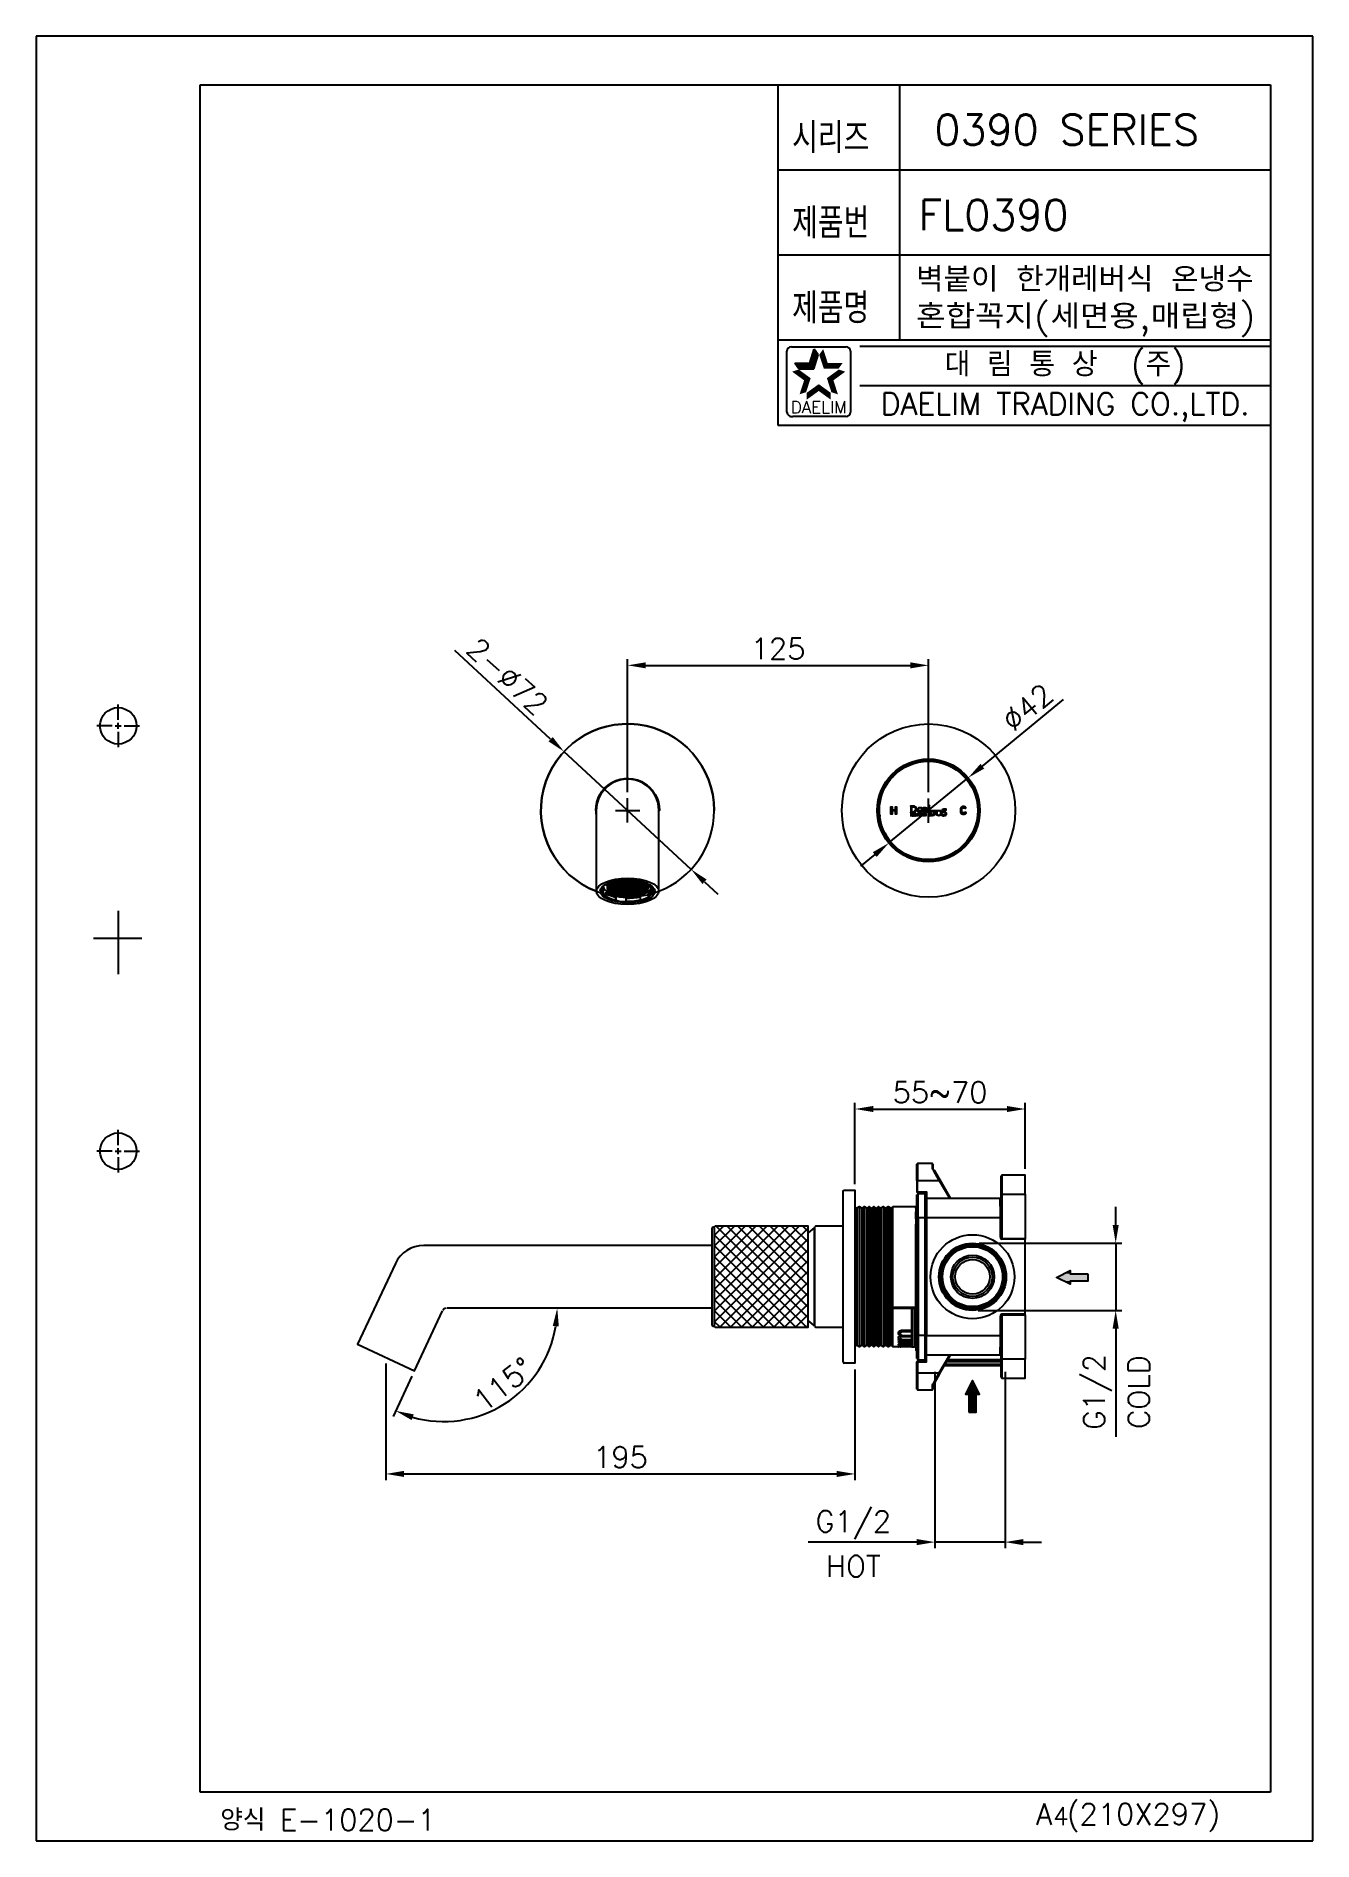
# Model space of a CAD drawing. Extents: x 21342 to 21552, y -3751 to -3454.
import ezdxf
from ezdxf.enums import TextEntityAlignment as Align

# ---------------------------------------------------------------- set-up
doc = ezdxf.new("R2010")
doc.units = 0
doc.header["$LTSCALE"] = 7
doc.header["$MEASUREMENT"] = 0
doc.linetypes.add('CENTER', pattern=[2, 1.25, -0.25, 0.25, -0.25])
doc.layers.get('0').update_dxf_attribs({"color": 2, "linetype": 'CONTINUOUS'})
for name, color, linetype in [('CL', 1, 'CENTER'), ('D', 2, 'CONTINUOUS'), ('DIM', 2, 'CONTINUOUS'), ('DWG', 7, 'CONTINUOUS'), ('TXT', 4, 'CONTINUOUS')]:
    doc.layers.add(name, color=color, linetype=linetype)
doc.styles.add('GHS', font='romans', dxfattribs={"bigfont": 'ghs'})
doc.styles.add('ROMANS', font='romans')

msp = doc.modelspace()

# ---------------------------------------------------------------- texts
at = {"color": 7, "style": 'GHS'}
for s, p in [('0390 SERIES', (21511.93, -3469.8)), ('FL0390', (21499.92, -3483.8))]:
    msp.add_text(s, height=5, dxfattribs=at).set_placement(p, align=Align.MIDDLE)
at = {"color": 7, "linetype": 'Continuous'}
for s, height, style, p in [('대 림 통 상  (주)', 4, 'GHS', (21511.69, -3508.68)), ('DAELIM TRADING CO.,LTD.', 3.6, 'ROMANS', (21511.69, -3515.45))]:
    msp.add_text(s, height=height, dxfattribs=dict(at, style=style)).set_placement(p, align=Align.MIDDLE)
at = {"color": 2, "linetype": 'Continuous', "style": 'ROMANS'}
msp.add_text('DAELIM', height=2, dxfattribs=at).set_placement((21471.15, -3516.45), align=Align.CENTER)
at = {"color": 7, "style": 'GHS'}
for s, p in [('A (210X297)', (21506.85, -3748.71)), ('양식 E-1020-1', (21372.72, -3749.68))]:
    msp.add_text(s, height=3.5, dxfattribs=at).set_placement(p)
at = {"layer": 'D', "style": 'GHS', "width": 0.8}
for s, p in [('시리즈', (21466.77, -3473.65)), ('제품번', (21466.77, -3487.65)), ('제품명', (21466.77, -3501.65))]:
    msp.add_text(s, height=5, dxfattribs=at).set_placement(p)
at = {"layer": 'D', "style": 'GHS'}
for s, width, p, p2 in [('벽붙이 한개레버식 온냉수', 0.829022, (21487.17, -3496.42), (21542.66, -3496.42)), ('혼합꼭지(세면용,매립형)', 0.913518, (21487.17, -3502.53), (21543.03, -3502.53))]:
    msp.add_text(s, height=4, dxfattribs=dict(at, width=width)).set_placement(p, p2, align=Align.FIT)
at = {"layer": 'DIM', "ltscale": 0.6, "char_height": 3.5, "attachment_point": 5, "style": 'GHS'}
for s, insert, rotation in [('\\A1;2-%%C72', (21419.94, -3559.74), 317.1755), ('\\A1;%%C42', (21505.5, -3564.85), 39.4224), ('\\A1;115%%D', (21419.26, -3676.24), 37.9886), ('\\A1;G1/2', (21517.04, -3677.49), 90), ('\\A1;COLD', (21523.81, -3677.49), 90)]:
    msp.add_mtext(s, dxfattribs=dict(at, insert=insert, rotation=rotation))
for s, insert in [('\\A1;125', (21464.46, -3555.18)), ('\\A1;55~70', (21491.1, -3628.19)), ('\\A1;195', (21438.54, -3688.24)), ('\\A1;G1/2', (21476.83, -3699.38)), ('\\A1;HOT', (21476.83, -3706.19))]:
    msp.add_mtext(s, dxfattribs=dict(at, insert=insert))
at = {"layer": 'DWG', "style": 'GHS'}
msp.add_text('4', height=3, dxfattribs=at).set_placement((21509.69, -3748.81))

# ---------------------------------------------------------------- blocks, each defined once
blk = doc.blocks.new('BORDER')
for p, q in [((1, 1), (0, 1)), ((0, 1), (0, 0)), ((1, 0), (1, 1)), ((0, 0), (1, 0))]:
    blk.add_line(p, q)

# ---------------------------------------------------------------- hatches: boundary and pattern name
at = {"layer": 'D'}
h = msp.add_hatch(color=256, dxfattribs=at)
h.dxf.hatch_style = 2
h.paths.add_polyline_path([(21483.75, -3581.86), (21483.25, -3581.86), (21483.25, -3582.4), (21483.03, -3582.4), (21483.03, -3581.19), (21483.25, -3581.19), (21483.25, -3581.68), (21483.75, -3581.68), (21483.75, -3581.19), (21483.96, -3581.19), (21483.96, -3582.4), (21483.75, -3582.4)])
h = msp.add_hatch(color=256, dxfattribs=at)
h.dxf.hatch_style = 2
edge = h.paths.add_edge_path()
edge.add_spline(control_points=[(21486.63, -3581.09), (21487, -3581.09), (21487.23, -3581.29), (21487.23, -3581.62), (21487.23, -3581.94), (21486.98, -3582.16), (21486.62, -3582.16), (21486.62, -3582.16), (21486.28, -3582.16), (21486.24, -3582.16), (21486.3, -3582.12), (21486.3, -3582.06), (21486.3, -3581.99), (21486.3, -3581.98), (21486.3, -3581.97), (21486.3, -3581.96), (21486.3, -3581.96), (21486.3, -3581.94), (21486.3, -3581.94), (21486.3, -3581.94), (21486.3, -3581.31), (21486.3, -3581.31), (21486.3, -3581.31), (21486.3, -3581.29), (21486.3, -3581.29), (21486.3, -3581.28), (21486.31, -3581.27), (21486.31, -3581.26), (21486.31, -3581.2), (21486.3, -3581.13), (21486.25, -3581.09), (21486.3, -3581.09), (21486.63, -3581.09), (21486.63, -3581.09)], knot_values=[0, 0, 0, 0, 1, 1, 1, 2, 2, 2, 3, 3, 3, 4, 4, 4, 5, 5, 5, 6, 6, 6, 7, 7, 7, 8, 8, 8, 9, 9, 9, 10, 10, 10, 11, 11, 11, 11], degree=3, periodic=0)
edge = h.paths.add_edge_path()
edge.add_spline(control_points=[(21486.46, -3581.21), (21486.46, -3581.21), (21486.45, -3581.21), (21486.45, -3581.21), (21486.45, -3581.21), (21486.45, -3582.06), (21486.45, -3582.06), (21486.45, -3582.06), (21486.46, -3582.06), (21486.46, -3582.06), (21486.5, -3582.07), (21486.54, -3582.07), (21486.59, -3582.07), (21486.82, -3582.07), (21487.08, -3581.96), (21487.08, -3581.64), (21487.08, -3581.35), (21486.92, -3581.19), (21486.62, -3581.19), (21486.57, -3581.19), (21486.51, -3581.19), (21486.46, -3581.21)], knot_values=[0, 0, 0, 0, 1, 1, 1, 2, 2, 2, 3, 3, 3, 4, 4, 4, 5, 5, 5, 6, 6, 6, 7, 7, 7, 7], degree=3, periodic=0)
h = msp.add_hatch(color=256, dxfattribs=at)
h.dxf.hatch_style = 2
edge = h.paths.add_edge_path()
edge.add_spline(control_points=[(21487.81, -3581.39), (21488.02, -3581.39), (21488.14, -3581.57), (21488.14, -3581.76), (21488.14, -3581.96), (21488.01, -3582.1), (21487.82, -3582.1), (21487.61, -3582.1), (21487.48, -3581.91), (21487.48, -3581.73), (21487.48, -3581.54), (21487.61, -3581.39), (21487.81, -3581.39)], knot_values=[0, 0, 0, 0, 1, 1, 1, 2, 2, 2, 3, 3, 3, 4, 4, 4, 4], degree=3, periodic=0)
edge = h.paths.add_edge_path()
edge.add_spline(control_points=[(21487.82, -3581.3), (21487.55, -3581.29), (21487.34, -3581.5), (21487.34, -3581.74), (21487.34, -3582.01), (21487.55, -3582.19), (21487.81, -3582.19), (21488.07, -3582.19), (21488.29, -3582), (21488.29, -3581.74), (21488.29, -3581.5), (21488.09, -3581.3), (21487.82, -3581.3)], knot_values=[0, 0, 0, 0, 1, 1, 1, 2, 2, 2, 3, 3, 3, 4, 4, 4, 4], degree=3, periodic=0)
h = msp.add_hatch(color=256, dxfattribs=at)
h.dxf.hatch_style = 2
edge = h.paths.add_edge_path()
edge.add_spline(control_points=[(21488.57, -3582.07), (21488.57, -3582.07), (21488.57, -3581.75), (21488.57, -3581.75), (21488.57, -3581.75), (21488.66, -3581.74), (21488.66, -3581.74), (21488.78, -3581.74), (21488.9, -3581.79), (21488.9, -3581.92), (21488.9, -3582.04), (21488.79, -3582.09), (21488.68, -3582.08), (21488.68, -3582.08), (21488.57, -3582.07), (21488.57, -3582.07)], knot_values=[0, 0, 0, 0, 1, 1, 1, 2, 2, 2, 3, 3, 3, 4, 4, 4, 5, 5, 5, 5], degree=3, periodic=0)
edge = h.paths.add_edge_path()
edge.add_spline(control_points=[(21488.44, -3581.99), (21488.44, -3582.05), (21488.45, -3582.14), (21488.38, -3582.17), (21488.38, -3582.17), (21488.38, -3582.17), (21488.38, -3582.17), (21488.38, -3582.17), (21488.6, -3582.17), (21488.6, -3582.17), (21488.69, -3582.17), (21488.8, -3582.18), (21488.89, -3582.13), (21488.97, -3582.09), (21489.04, -3582.01), (21489.04, -3581.91), (21489.04, -3581.78), (21488.95, -3581.7), (21488.83, -3581.68), (21488.91, -3581.64), (21488.96, -3581.59), (21488.96, -3581.51), (21488.96, -3581.39), (21488.86, -3581.32), (21488.69, -3581.32), (21488.69, -3581.32), (21488.38, -3581.32), (21488.38, -3581.32), (21488.38, -3581.32), (21488.38, -3581.32), (21488.38, -3581.32), (21488.45, -3581.35), (21488.44, -3581.44), (21488.44, -3581.5), (21488.44, -3581.5), (21488.44, -3581.99), (21488.44, -3581.99)], knot_values=[0, 0, 0, 0, 1, 1, 1, 2, 2, 2, 3, 3, 3, 4, 4, 4, 5, 5, 5, 6, 6, 6, 7, 7, 7, 8, 8, 8, 9, 9, 9, 10, 10, 10, 11, 11, 11, 12, 12, 12, 12], degree=3, periodic=0)
edge = h.paths.add_edge_path()
edge.add_spline(control_points=[(21488.57, -3581.66), (21488.57, -3581.66), (21488.57, -3581.41), (21488.57, -3581.41), (21488.57, -3581.41), (21488.66, -3581.4), (21488.66, -3581.4), (21488.74, -3581.39), (21488.82, -3581.44), (21488.82, -3581.53), (21488.82, -3581.64), (21488.7, -3581.66), (21488.61, -3581.66), (21488.61, -3581.66), (21488.57, -3581.66), (21488.57, -3581.66)], knot_values=[0, 0, 0, 0, 1, 1, 1, 2, 2, 2, 3, 3, 3, 4, 4, 4, 5, 5, 5, 5], degree=3, periodic=0)
h = msp.add_hatch(color=256, dxfattribs=at)
h.dxf.hatch_style = 2
h.paths.add_polyline_path([(21489.4, -3581.04), (21489.27, -3581.18), (21489.13, -3581.04), (21489.27, -3580.9)])
h = msp.add_hatch(color=256, dxfattribs=at)
h.dxf.hatch_style = 2
edge = h.paths.add_edge_path()
edge.add_spline(control_points=[(21489.2, -3581.5), (21489.2, -3581.44), (21489.21, -3581.35), (21489.14, -3581.32), (21489.14, -3581.32), (21489.14, -3581.32), (21489.14, -3581.32), (21489.14, -3581.32), (21489.39, -3581.32), (21489.39, -3581.32), (21489.39, -3581.32), (21489.39, -3581.32), (21489.39, -3581.32), (21489.33, -3581.35), (21489.33, -3581.44), (21489.33, -3581.5), (21489.33, -3581.5), (21489.33, -3582.49), (21489.33, -3582.49), (21489.33, -3582.55), (21489.33, -3582.64), (21489.39, -3582.66), (21489.39, -3582.66), (21489.39, -3582.67), (21489.39, -3582.67), (21489.39, -3582.67), (21489.14, -3582.67), (21489.14, -3582.67), (21489.14, -3582.67), (21489.14, -3582.66), (21489.14, -3582.66), (21489.21, -3582.64), (21489.2, -3582.55), (21489.2, -3582.49), (21489.2, -3582.49), (21489.2, -3581.5), (21489.2, -3581.5)], knot_values=[0, 0, 0, 0, 1, 1, 1, 2, 2, 2, 3, 3, 3, 4, 4, 4, 5, 5, 5, 6, 6, 6, 7, 7, 7, 8, 8, 8, 9, 9, 9, 10, 10, 10, 11, 11, 11, 12, 12, 12, 12], degree=3, periodic=0)
h = msp.add_hatch(color=256, dxfattribs=at)
h.dxf.hatch_style = 2
edge = h.paths.add_edge_path()
edge.add_spline(control_points=[(21489.7, -3581.92), (21489.74, -3581.91), (21489.78, -3581.91), (21489.82, -3581.91), (21490.03, -3581.91), (21490.16, -3582.02), (21490.16, -3582.25), (21490.16, -3582.47), (21489.99, -3582.58), (21489.8, -3582.58), (21489.76, -3582.58), (21489.73, -3582.57), (21489.7, -3582.57), (21489.7, -3582.57), (21489.7, -3581.92), (21489.7, -3581.92)], knot_values=[0, 0, 0, 0, 1, 1, 1, 2, 2, 2, 3, 3, 3, 4, 4, 4, 5, 5, 5, 5], degree=3, periodic=0)
edge = h.paths.add_edge_path()
edge.add_spline(control_points=[(21489.57, -3582.48), (21489.57, -3582.56), (21489.58, -3582.62), (21489.51, -3582.67), (21489.51, -3582.67), (21489.51, -3582.67), (21489.51, -3582.67), (21489.51, -3582.67), (21489.82, -3582.67), (21489.82, -3582.67), (21490.11, -3582.67), (21490.31, -3582.49), (21490.31, -3582.23), (21490.31, -3581.98), (21490.13, -3581.82), (21489.83, -3581.82), (21489.83, -3581.82), (21489.51, -3581.82), (21489.51, -3581.82), (21489.51, -3581.82), (21489.51, -3581.82), (21489.51, -3581.82), (21489.58, -3581.84), (21489.57, -3581.93), (21489.57, -3581.99), (21489.57, -3581.99), (21489.57, -3582.48), (21489.57, -3582.48)], knot_values=[0, 0, 0, 0, 1, 1, 1, 2, 2, 2, 3, 3, 3, 4, 4, 4, 5, 5, 5, 6, 6, 6, 7, 7, 7, 8, 8, 8, 9, 9, 9, 9], degree=3, periodic=0)
h = msp.add_hatch(color=256, dxfattribs=at)
h.dxf.hatch_style = 2
edge = h.paths.add_edge_path()
edge.add_spline(control_points=[(21490.9, -3581.89), (21491.11, -3581.89), (21491.23, -3582.07), (21491.23, -3582.26), (21491.23, -3582.45), (21491.1, -3582.6), (21490.91, -3582.6), (21490.7, -3582.6), (21490.57, -3582.41), (21490.57, -3582.23), (21490.57, -3582.03), (21490.7, -3581.89), (21490.9, -3581.89)], knot_values=[0, 0, 0, 0, 1, 1, 1, 2, 2, 2, 3, 3, 3, 4, 4, 4, 4], degree=3, periodic=0)
edge = h.paths.add_edge_path()
edge.add_spline(control_points=[(21490.91, -3581.79), (21490.64, -3581.79), (21490.43, -3581.99), (21490.43, -3582.24), (21490.43, -3582.51), (21490.64, -3582.69), (21490.9, -3582.69), (21491.16, -3582.69), (21491.38, -3582.5), (21491.38, -3582.23), (21491.38, -3582), (21491.18, -3581.79), (21490.91, -3581.79)], knot_values=[0, 0, 0, 0, 1, 1, 1, 2, 2, 2, 3, 3, 3, 4, 4, 4, 4], degree=3, periodic=0)
h = msp.add_hatch(color=256, dxfattribs=at)
h.dxf.hatch_style = 2
edge = h.paths.add_edge_path()
edge.add_spline(control_points=[(21491.75, -3582.69), (21491.64, -3582.69), (21491.55, -3582.67), (21491.46, -3582.64), (21491.46, -3582.63), (21491.43, -3582.51), (21491.42, -3582.47), (21491.52, -3582.55), (21491.65, -3582.59), (21491.77, -3582.59), (21491.87, -3582.59), (21492.01, -3582.53), (21492.01, -3582.41), (21492.01, -3582.28), (21491.89, -3582.23), (21491.76, -3582.17), (21491.6, -3582.1), (21491.44, -3582.03), (21491.44, -3581.85), (21491.44, -3581.64), (21491.66, -3581.57), (21491.85, -3581.57), (21491.93, -3581.57), (21492.01, -3581.58), (21492.09, -3581.6), (21492.09, -3581.61), (21492.09, -3581.73), (21492.09, -3581.76), (21492.02, -3581.7), (21491.93, -3581.67), (21491.84, -3581.67), (21491.73, -3581.67), (21491.61, -3581.71), (21491.61, -3581.83), (21491.61, -3581.94), (21491.74, -3582), (21491.87, -3582.06), (21492.02, -3582.13), (21492.18, -3582.2), (21492.18, -3582.36), (21492.18, -3582.52), (21492.02, -3582.69), (21491.75, -3582.69)], knot_values=[0, 0, 0, 0, 1, 1, 1, 2, 2, 2, 3, 3, 3, 4, 4, 4, 5, 5, 5, 6, 6, 6, 7, 7, 7, 8, 8, 8, 9, 9, 9, 10, 10, 10, 11, 11, 11, 12, 12, 12, 13, 13, 13, 14, 14, 14, 14], degree=3, periodic=0)
h = msp.add_hatch(color=256, dxfattribs=at)
h.dxf.hatch_style = 2
edge = h.paths.add_edge_path()
edge.add_spline(control_points=[(21494.95, -3581.17), (21495.03, -3581.17), (21495.11, -3581.18), (21495.17, -3581.2), (21495.24, -3581.22), (21495.3, -3581.26), (21495.36, -3581.31), (21495.36, -3581.31), (21495.25, -3581.47), (21495.25, -3581.47), (21495.2, -3581.43), (21495.15, -3581.4), (21495.1, -3581.39), (21495.05, -3581.38), (21495, -3581.37), (21494.95, -3581.37), (21494.91, -3581.37), (21494.87, -3581.38), (21494.84, -3581.39), (21494.81, -3581.4), (21494.77, -3581.42), (21494.75, -3581.45), (21494.72, -3581.47), (21494.7, -3581.51), (21494.68, -3581.56), (21494.67, -3581.61), (21494.66, -3581.67), (21494.66, -3581.74), (21494.66, -3581.74), (21494.66, -3581.87), (21494.66, -3581.87), (21494.66, -3581.93), (21494.67, -3581.99), (21494.68, -3582.03), (21494.7, -3582.08), (21494.72, -3582.11), (21494.74, -3582.14), (21494.77, -3582.17), (21494.8, -3582.19), (21494.84, -3582.2), (21494.87, -3582.21), (21494.91, -3582.22), (21494.94, -3582.22), (21495, -3582.22), (21495.06, -3582.21), (21495.12, -3582.19), (21495.17, -3582.18), (21495.23, -3582.14), (21495.28, -3582.09), (21495.28, -3582.09), (21495.39, -3582.26), (21495.39, -3582.26), (21495.35, -3582.29), (21495.32, -3582.32), (21495.28, -3582.34), (21495.24, -3582.36), (21495.2, -3582.38), (21495.16, -3582.39), (21495.12, -3582.4), (21495.08, -3582.41), (21495.04, -3582.41), (21495, -3582.42), (21494.97, -3582.42), (21494.94, -3582.42), (21494.87, -3582.42), (21494.81, -3582.41), (21494.75, -3582.39), (21494.69, -3582.37), (21494.63, -3582.34), (21494.59, -3582.3), (21494.54, -3582.26), (21494.51, -3582.21), (21494.48, -3582.14), (21494.45, -3582.08), (21494.44, -3582), (21494.44, -3581.91), (21494.44, -3581.91), (21494.44, -3581.7), (21494.44, -3581.7), (21494.44, -3581.6), (21494.45, -3581.53), (21494.48, -3581.46), (21494.51, -3581.4), (21494.54, -3581.34), (21494.59, -3581.3), (21494.63, -3581.26), (21494.69, -3581.22), (21494.75, -3581.2), (21494.81, -3581.18), (21494.88, -3581.17), (21494.95, -3581.17)], knot_values=[0, 0, 0, 0, 1, 1, 1, 2, 2, 2, 3, 3, 3, 4, 4, 4, 5, 5, 5, 6, 6, 6, 7, 7, 7, 8, 8, 8, 9, 9, 9, 10, 10, 10, 11, 11, 11, 12, 12, 12, 13, 13, 13, 14, 14, 14, 15, 15, 15, 16, 16, 16, 17, 17, 17, 18, 18, 18, 19, 19, 19, 20, 20, 20, 21, 21, 21, 22, 22, 22, 23, 23, 23, 24, 24, 24, 25, 25, 25, 26, 26, 26, 27, 27, 27, 28, 28, 28, 29, 29, 29, 30, 30, 30, 30], degree=3, periodic=0)
h = msp.add_hatch(color=256, dxfattribs=at)
h.dxf.hatch_style = 2
edge = h.paths.add_edge_path()
edge.add_spline(control_points=[(21486.51, -3582.68), (21486.51, -3582.68), (21486.39, -3582.55), (21486.39, -3582.55), (21486.38, -3582.55), (21486.38, -3582.56), (21486.37, -3582.56), (21486.37, -3582.56), (21486.37, -3582.57), (21486.36, -3582.57), (21486.36, -3582.57), (21486.35, -3582.58), (21486.35, -3582.58), (21486.35, -3582.58), (21486.35, -3582.58), (21486.34, -3582.58), (21486.34, -3582.58), (21486.34, -3582.68), (21486.34, -3582.68), (21486.34, -3582.68), (21486.31, -3582.68), (21486.31, -3582.68), (21486.31, -3582.68), (21486.31, -3582.39), (21486.31, -3582.39), (21486.31, -3582.39), (21486.34, -3582.39), (21486.34, -3582.39), (21486.34, -3582.39), (21486.34, -3582.54), (21486.34, -3582.54), (21486.35, -3582.53), (21486.36, -3582.52), (21486.38, -3582.51), (21486.39, -3582.49), (21486.4, -3582.48), (21486.41, -3582.47), (21486.43, -3582.46), (21486.44, -3582.44), (21486.45, -3582.43), (21486.46, -3582.42), (21486.47, -3582.4), (21486.48, -3582.39), (21486.48, -3582.39), (21486.53, -3582.39), (21486.53, -3582.39), (21486.51, -3582.42), (21486.49, -3582.44), (21486.47, -3582.46), (21486.45, -3582.48), (21486.43, -3582.5), (21486.42, -3582.52), (21486.42, -3582.52), (21486.55, -3582.68), (21486.55, -3582.68), (21486.55, -3582.68), (21486.51, -3582.68), (21486.51, -3582.68)], knot_values=[0, 0, 0, 0, 1, 1, 1, 2, 2, 2, 3, 3, 3, 4, 4, 4, 5, 5, 5, 6, 6, 6, 7, 7, 7, 8, 8, 8, 9, 9, 9, 10, 10, 10, 11, 11, 11, 12, 12, 12, 13, 13, 13, 14, 14, 14, 15, 15, 15, 16, 16, 16, 17, 17, 17, 18, 18, 18, 19, 19, 19, 19], degree=3, periodic=0)
h = msp.add_hatch(color=256, dxfattribs=at)
h.dxf.hatch_style = 2
edge = h.paths.add_edge_path()
edge.add_spline(control_points=[(21486.72, -3582.4), (21486.74, -3582.4), (21486.75, -3582.41), (21486.76, -3582.43), (21486.78, -3582.44), (21486.79, -3582.46), (21486.79, -3582.47), (21486.8, -3582.49), (21486.8, -3582.51), (21486.8, -3582.54), (21486.8, -3582.56), (21486.8, -3582.58), (21486.79, -3582.6), (21486.79, -3582.62), (21486.78, -3582.64), (21486.76, -3582.65), (21486.75, -3582.66), (21486.74, -3582.67), (21486.72, -3582.68), (21486.71, -3582.69), (21486.69, -3582.69), (21486.67, -3582.69), (21486.65, -3582.69), (21486.63, -3582.69), (21486.61, -3582.68), (21486.59, -3582.67), (21486.58, -3582.66), (21486.57, -3582.65), (21486.56, -3582.64), (21486.55, -3582.62), (21486.54, -3582.6), (21486.54, -3582.58), (21486.53, -3582.56), (21486.53, -3582.54), (21486.53, -3582.51), (21486.54, -3582.49), (21486.54, -3582.47), (21486.55, -3582.46), (21486.56, -3582.44), (21486.57, -3582.43), (21486.58, -3582.41), (21486.59, -3582.4), (21486.61, -3582.4), (21486.63, -3582.39), (21486.65, -3582.39), (21486.67, -3582.39), (21486.69, -3582.39), (21486.71, -3582.39), (21486.72, -3582.4)], knot_values=[0, 0, 0, 0, 1, 1, 1, 2, 2, 2, 3, 3, 3, 4, 4, 4, 5, 5, 5, 6, 6, 6, 7, 7, 7, 8, 8, 8, 9, 9, 9, 10, 10, 10, 11, 11, 11, 12, 12, 12, 13, 13, 13, 14, 14, 14, 15, 15, 15, 16, 16, 16, 16], degree=3, periodic=0)
edge = h.paths.add_edge_path()
edge.add_spline(control_points=[(21486.71, -3582.65), (21486.72, -3582.64), (21486.73, -3582.63), (21486.73, -3582.62), (21486.74, -3582.61), (21486.75, -3582.6), (21486.75, -3582.59), (21486.76, -3582.57), (21486.76, -3582.55), (21486.76, -3582.54), (21486.76, -3582.52), (21486.76, -3582.5), (21486.75, -3582.49), (21486.75, -3582.47), (21486.74, -3582.46), (21486.73, -3582.45), (21486.73, -3582.44), (21486.72, -3582.43), (21486.71, -3582.43), (21486.69, -3582.42), (21486.68, -3582.42), (21486.67, -3582.42), (21486.64, -3582.42), (21486.61, -3582.43), (21486.6, -3582.45), (21486.58, -3582.47), (21486.57, -3582.5), (21486.57, -3582.54), (21486.57, -3582.57), (21486.58, -3582.6), (21486.6, -3582.62), (21486.61, -3582.65), (21486.64, -3582.66), (21486.67, -3582.66), (21486.68, -3582.66), (21486.69, -3582.65), (21486.71, -3582.65)], knot_values=[0, 0, 0, 0, 1, 1, 1, 2, 2, 2, 3, 3, 3, 4, 4, 4, 5, 5, 5, 6, 6, 6, 7, 7, 7, 8, 8, 8, 9, 9, 9, 10, 10, 10, 11, 11, 11, 12, 12, 12, 12], degree=3, periodic=0)
h = msp.add_hatch(color=256, dxfattribs=at)
h.dxf.hatch_style = 2
edge = h.paths.add_edge_path()
edge.add_spline(control_points=[(21487.03, -3582.68), (21487.03, -3582.68), (21486.95, -3582.56), (21486.95, -3582.56), (21486.95, -3582.56), (21486.88, -3582.56), (21486.88, -3582.56), (21486.88, -3582.56), (21486.88, -3582.68), (21486.88, -3582.68), (21486.88, -3582.68), (21486.85, -3582.68), (21486.85, -3582.68), (21486.85, -3582.68), (21486.85, -3582.39), (21486.85, -3582.39), (21486.85, -3582.39), (21486.97, -3582.39), (21486.97, -3582.39), (21486.98, -3582.39), (21486.99, -3582.39), (21487, -3582.4), (21487.02, -3582.4), (21487.03, -3582.41), (21487.04, -3582.41), (21487.04, -3582.42), (21487.05, -3582.43), (21487.06, -3582.44), (21487.06, -3582.45), (21487.06, -3582.46), (21487.06, -3582.48), (21487.06, -3582.5), (21487.06, -3582.51), (21487.04, -3582.53), (21487.03, -3582.54), (21487.01, -3582.55), (21486.99, -3582.56), (21486.99, -3582.56), (21487.08, -3582.68), (21487.08, -3582.68), (21487.08, -3582.68), (21487.03, -3582.68), (21487.03, -3582.68)], knot_values=[0, 0, 0, 0, 1, 1, 1, 2, 2, 2, 3, 3, 3, 4, 4, 4, 5, 5, 5, 6, 6, 6, 7, 7, 7, 8, 8, 8, 9, 9, 9, 10, 10, 10, 11, 11, 11, 12, 12, 12, 13, 13, 13, 14, 14, 14, 14], degree=3, periodic=0)
edge = h.paths.add_edge_path()
edge.add_spline(control_points=[(21486.99, -3582.52), (21486.99, -3582.52), (21487, -3582.52), (21487.01, -3582.51), (21487.01, -3582.51), (21487.02, -3582.5), (21487.02, -3582.5), (21487.02, -3582.49), (21487.02, -3582.48), (21487.02, -3582.48), (21487.02, -3582.46), (21487.02, -3582.45), (21487.01, -3582.44), (21487, -3582.43), (21486.98, -3582.43), (21486.97, -3582.43), (21486.97, -3582.43), (21486.88, -3582.43), (21486.88, -3582.43), (21486.88, -3582.43), (21486.88, -3582.53), (21486.88, -3582.53), (21486.88, -3582.53), (21486.96, -3582.53), (21486.96, -3582.53), (21486.97, -3582.53), (21486.98, -3582.53), (21486.99, -3582.52)], knot_values=[0, 0, 0, 0, 1, 1, 1, 2, 2, 2, 3, 3, 3, 4, 4, 4, 5, 5, 5, 6, 6, 6, 7, 7, 7, 8, 8, 8, 9, 9, 9, 9], degree=3, periodic=0)
h = msp.add_hatch(color=256, dxfattribs=at)
h.dxf.hatch_style = 2
h.paths.add_polyline_path([(21487.11, -3582.68), (21487.11, -3582.39), (21487.31, -3582.39), (21487.31, -3582.43), (21487.14, -3582.43), (21487.14, -3582.51), (21487.3, -3582.51), (21487.3, -3582.55), (21487.14, -3582.55), (21487.14, -3582.65), (21487.31, -3582.65), (21487.31, -3582.68)])
h = msp.add_hatch(color=256, dxfattribs=at)
h.dxf.hatch_style = 2
h.paths.add_polyline_path([(21487.57, -3582.68), (21487.54, -3582.61), (21487.4, -3582.61), (21487.37, -3582.68), (21487.33, -3582.68), (21487.45, -3582.39), (21487.49, -3582.39), (21487.61, -3582.68)])
h.paths.add_polyline_path([(21487.47, -3582.43), (21487.41, -3582.58), (21487.53, -3582.58)])
h = msp.add_hatch(color=256, dxfattribs=at)
h.dxf.hatch_style = 2
edge = h.paths.add_edge_path()
edge.add_spline(control_points=[(21487.97, -3582.54), (21487.98, -3582.54), (21487.98, -3582.55), (21487.99, -3582.55), (21487.99, -3582.56), (21488, -3582.57), (21488, -3582.58), (21488, -3582.58), (21488.01, -3582.59), (21488, -3582.6), (21488, -3582.62), (21488, -3582.63), (21487.99, -3582.64), (21487.99, -3582.65), (21487.98, -3582.65), (21487.97, -3582.66), (21487.96, -3582.67), (21487.95, -3582.67), (21487.94, -3582.68), (21487.93, -3582.68), (21487.92, -3582.68), (21487.9, -3582.68), (21487.9, -3582.68), (21487.78, -3582.68), (21487.78, -3582.68), (21487.78, -3582.68), (21487.78, -3582.39), (21487.78, -3582.39), (21487.78, -3582.39), (21487.91, -3582.39), (21487.91, -3582.39), (21487.93, -3582.39), (21487.95, -3582.4), (21487.97, -3582.41), (21487.98, -3582.42), (21487.99, -3582.44), (21487.99, -3582.45), (21487.99, -3582.47), (21487.99, -3582.49), (21487.98, -3582.5), (21487.98, -3582.51), (21487.97, -3582.52), (21487.96, -3582.53), (21487.96, -3582.53), (21487.97, -3582.53), (21487.97, -3582.54)], knot_values=[0, 0, 0, 0, 1, 1, 1, 2, 2, 2, 3, 3, 3, 4, 4, 4, 5, 5, 5, 6, 6, 6, 7, 7, 7, 8, 8, 8, 9, 9, 9, 10, 10, 10, 11, 11, 11, 12, 12, 12, 13, 13, 13, 14, 14, 14, 15, 15, 15, 15], degree=3, periodic=0)
edge = h.paths.add_edge_path()
edge.add_spline(control_points=[(21487.94, -3582.5), (21487.95, -3582.49), (21487.95, -3582.48), (21487.95, -3582.47), (21487.95, -3582.45), (21487.95, -3582.44), (21487.94, -3582.44), (21487.93, -3582.43), (21487.92, -3582.43), (21487.9, -3582.43), (21487.9, -3582.43), (21487.82, -3582.43), (21487.82, -3582.43), (21487.82, -3582.43), (21487.82, -3582.51), (21487.82, -3582.51), (21487.82, -3582.51), (21487.9, -3582.51), (21487.9, -3582.51), (21487.91, -3582.51), (21487.93, -3582.51), (21487.94, -3582.5)], knot_values=[0, 0, 0, 0, 1, 1, 1, 2, 2, 2, 3, 3, 3, 4, 4, 4, 5, 5, 5, 6, 6, 6, 7, 7, 7, 7], degree=3, periodic=0)
edge = h.paths.add_edge_path()
edge.add_spline(control_points=[(21487.95, -3582.63), (21487.96, -3582.63), (21487.96, -3582.61), (21487.96, -3582.6), (21487.96, -3582.58), (21487.96, -3582.57), (21487.95, -3582.56), (21487.94, -3582.55), (21487.92, -3582.55), (21487.9, -3582.55), (21487.9, -3582.55), (21487.82, -3582.55), (21487.82, -3582.55), (21487.82, -3582.55), (21487.82, -3582.65), (21487.82, -3582.65), (21487.82, -3582.65), (21487.9, -3582.65), (21487.9, -3582.65), (21487.92, -3582.65), (21487.94, -3582.64), (21487.95, -3582.63)], knot_values=[0, 0, 0, 0, 1, 1, 1, 2, 2, 2, 3, 3, 3, 4, 4, 4, 5, 5, 5, 6, 6, 6, 7, 7, 7, 7], degree=3, periodic=0)
h = msp.add_hatch(color=256, dxfattribs=at)
h.dxf.hatch_style = 2
h.paths.add_polyline_path([(21488.26, -3582.68), (21488.23, -3582.61), (21488.08, -3582.61), (21488.06, -3582.68), (21488.02, -3582.68), (21488.13, -3582.39), (21488.18, -3582.39), (21488.3, -3582.68)])
h.paths.add_polyline_path([(21488.16, -3582.43), (21488.1, -3582.58), (21488.22, -3582.58)])
h = msp.add_hatch(color=256, dxfattribs=at)
h.dxf.hatch_style = 2
h.paths.add_polyline_path([(21488.39, -3582.43), (21488.39, -3582.68), (21488.35, -3582.68), (21488.35, -3582.43), (21488.25, -3582.43), (21488.25, -3582.39), (21488.48, -3582.39), (21488.48, -3582.43)])
h = msp.add_hatch(color=256, dxfattribs=at)
h.dxf.hatch_style = 2
h.paths.add_polyline_path([(21488.7, -3582.68), (21488.7, -3582.55), (21488.55, -3582.55), (21488.55, -3582.68), (21488.52, -3582.68), (21488.52, -3582.39), (21488.55, -3582.39), (21488.55, -3582.51), (21488.7, -3582.51), (21488.7, -3582.39), (21488.74, -3582.39), (21488.74, -3582.68)])

# ---------------------------------------------------------------- linework, layer by layer
at = {"color": 7}
for p, q in [((21464.43, -3462.38), (21464.43, -3518.38)), ((21484.43, -3462.38), (21484.43, -3504.38)), ((21464.43, -3476.38), (21545.43, -3476.38)), ((21464.43, -3490.38), (21545.43, -3490.38)), ((21464.43, -3504.38), (21545.43, -3504.38)), ((21464.43, -3518.38), (21545.43, -3518.38))]:
    msp.add_line(p, q, dxfattribs=at)
at = {"color": 2, "linetype": 'Continuous'}
for p, q in [((21465.9, -3516.25), (21465.9, -3506.25)), ((21466.65, -3505.5), (21475.65, -3505.5)), ((21476.4, -3506.25), (21476.4, -3516.25)), ((21477.93, -3505.38), (21545.43, -3505.38)), ((21477.93, -3511.88), (21545.43, -3511.88)), ((21475.65, -3517), (21466.9, -3517))]:
    msp.add_line(p, q, dxfattribs=at)
at = {"color": 2}
for p, q in [((21469.66, -3508.2), (21470.41, -3505.89)), ((21470.33, -3509.11), (21471.08, -3506.81)), ((21471.08, -3506.81), (21470.41, -3505.89)), ((21467.9, -3509.11), (21467.24, -3508.2)), ((21467.24, -3508.2), (21469.66, -3508.2)), ((21467.9, -3509.11), (21470.33, -3509.11))]:
    msp.add_line(p, q, dxfattribs=at)
for p, q in [((21355.93, -3566.88), (21355.93, -3564.38)), ((21354.93, -3567.88), (21352.43, -3567.88)), ((21355.43, -3567.88), (21356.43, -3567.88)), ((21355.93, -3568.38), (21355.93, -3567.38)), ((21355.93, -3568.88), (21355.93, -3571.38)), ((21356.93, -3567.88), (21359.43, -3567.88)), ((21355.91, -3598.3), (21355.91, -3608.75)), ((21359.84, -3602.88), (21351.87, -3602.88)), ((21355.93, -3636.88), (21355.93, -3634.38)), ((21354.93, -3637.88), (21352.43, -3637.88)), ((21355.43, -3637.88), (21356.43, -3637.88)), ((21355.93, -3638.38), (21355.93, -3637.38)), ((21356.93, -3637.88), (21359.43, -3637.88)), ((21355.93, -3638.88), (21355.93, -3641.38))]:
    msp.add_line(p, q)
for centre in [(21355.93, -3567.88), (21355.93, -3637.88)]:
    msp.add_circle(centre, 3)
at = {"color": 2, "linetype": 'Continuous'}
for centre, radius, start, end in [((21466.65, -3506.25), 0.75, 90, 180), ((21475.65, -3506.25), 0.75, 0, 90), ((21466.78, -3516.12), 0.884, 188.1301, 278.1301), ((21475.65, -3516.25), 0.75, 270, 0)]:
    msp.add_arc(centre, radius, start, end, dxfattribs=at)
at = {"color": 2}
for points in [[(21469.66, -3508.2), (21470.33, -3509.11), (21470.41, -3505.89), (21471.08, -3506.81)], [(21471.89, -3505.89), (21471.23, -3506.81), (21472.64, -3508.2), (21471.98, -3509.11)], [(21468.74, -3511.03), (21469.82, -3510.68), (21466.78, -3509.6), (21467.86, -3509.25)], [(21467.24, -3508.2), (21467.9, -3509.11), (21469.66, -3508.2), (21470.33, -3509.11)], [(21472.64, -3508.2), (21471.98, -3509.11), (21475.07, -3508.2), (21474.4, -3509.11)], [(21475.52, -3509.6), (21474.45, -3509.25), (21473.56, -3511.03), (21472.49, -3510.68)], [(21468, -3513.33), (21469.07, -3512.98), (21468.74, -3511.03), (21469.82, -3510.68)], [(21471.15, -3512.78), (21471.15, -3511.65), (21469.19, -3514.2), (21469.19, -3513.07)], [(21473.11, -3514.2), (21473.11, -3513.07), (21471.15, -3512.78), (21471.15, -3511.65)], [(21473.56, -3511.03), (21472.49, -3510.68), (21474.31, -3513.33), (21473.23, -3512.98)]]:
    msp.add_solid(points, dxfattribs=at)
at = {"layer": 'CL'}
for p, q in [((21437.71, -3581.81), (21441.71, -3581.81)), ((21439.71, -3583.81), (21439.71, -3579.81)), ((21487.21, -3581.82), (21491.21, -3581.82)), ((21489.21, -3583.82), (21489.21, -3579.82))]:
    msp.add_line(p, q, dxfattribs=at)
at = {"layer": 'D'}
for points in [[(21483.75, -3581.86), (21483.25, -3581.86), (21483.25, -3582.4), (21483.03, -3582.4), (21483.03, -3581.19), (21483.25, -3581.19), (21483.25, -3581.68), (21483.75, -3581.68), (21483.75, -3581.19), (21483.96, -3581.19), (21483.96, -3582.4), (21483.75, -3582.4), (21483.75, -3581.86)], [(21489.4, -3581.04), (21489.27, -3581.18), (21489.13, -3581.04), (21489.27, -3580.9), (21489.4, -3581.04)], [(21487.11, -3582.68), (21487.11, -3582.39), (21487.31, -3582.39), (21487.31, -3582.43), (21487.14, -3582.43), (21487.14, -3582.51), (21487.3, -3582.51), (21487.3, -3582.55), (21487.14, -3582.55), (21487.14, -3582.65), (21487.31, -3582.65), (21487.31, -3582.68), (21487.11, -3582.68)], [(21487.57, -3582.68), (21487.54, -3582.61), (21487.4, -3582.61), (21487.37, -3582.68), (21487.33, -3582.68), (21487.45, -3582.39), (21487.49, -3582.39), (21487.61, -3582.68), (21487.57, -3582.68)], [(21487.47, -3582.43), (21487.41, -3582.58), (21487.53, -3582.58), (21487.47, -3582.43)], [(21488.26, -3582.68), (21488.23, -3582.61), (21488.08, -3582.61), (21488.06, -3582.68), (21488.02, -3582.68), (21488.13, -3582.39), (21488.18, -3582.39), (21488.3, -3582.68), (21488.26, -3582.68)], [(21488.16, -3582.43), (21488.1, -3582.58), (21488.22, -3582.58), (21488.16, -3582.43)], [(21488.39, -3582.43), (21488.39, -3582.68), (21488.35, -3582.68), (21488.35, -3582.43), (21488.25, -3582.43), (21488.25, -3582.39), (21488.48, -3582.39), (21488.48, -3582.43), (21488.39, -3582.43)], [(21488.7, -3582.68), (21488.7, -3582.55), (21488.55, -3582.55), (21488.55, -3582.68), (21488.52, -3582.68), (21488.52, -3582.39), (21488.55, -3582.39), (21488.55, -3582.51), (21488.7, -3582.51), (21488.7, -3582.39), (21488.74, -3582.39), (21488.74, -3582.68), (21488.7, -3582.68)]]:
    msp.add_lwpolyline(points, dxfattribs=at)
for points, knots in [([(21486.63, -3581.09), (21487, -3581.09), (21487.23, -3581.29), (21487.23, -3581.62), (21487.23, -3581.94), (21486.98, -3582.16), (21486.62, -3582.16), (21486.62, -3582.16), (21486.28, -3582.16), (21486.24, -3582.16), (21486.3, -3582.12), (21486.3, -3582.06), (21486.3, -3581.99), (21486.3, -3581.98), (21486.3, -3581.97), (21486.3, -3581.96), (21486.3, -3581.96), (21486.3, -3581.94), (21486.3, -3581.94), (21486.3, -3581.94), (21486.3, -3581.31), (21486.3, -3581.31), (21486.3, -3581.31), (21486.3, -3581.29), (21486.3, -3581.29), (21486.3, -3581.28), (21486.31, -3581.27), (21486.31, -3581.26), (21486.31, -3581.2), (21486.3, -3581.13), (21486.25, -3581.09), (21486.3, -3581.09), (21486.63, -3581.09), (21486.63, -3581.09)], [0, 0, 0, 0, 1, 1, 1, 2, 2, 2, 3, 3, 3, 4, 4, 4, 5, 5, 5, 6, 6, 6, 7, 7, 7, 8, 8, 8, 9, 9, 9, 10, 10, 10, 11, 11, 11, 11]), ([(21486.46, -3581.21), (21486.46, -3581.21), (21486.45, -3581.21), (21486.45, -3581.21), (21486.45, -3581.21), (21486.45, -3582.06), (21486.45, -3582.06), (21486.45, -3582.06), (21486.46, -3582.06), (21486.46, -3582.06), (21486.5, -3582.07), (21486.54, -3582.07), (21486.59, -3582.07), (21486.82, -3582.07), (21487.08, -3581.96), (21487.08, -3581.64), (21487.08, -3581.35), (21486.92, -3581.19), (21486.62, -3581.19), (21486.57, -3581.19), (21486.51, -3581.19), (21486.46, -3581.21)], [0, 0, 0, 0, 1, 1, 1, 2, 2, 2, 3, 3, 3, 4, 4, 4, 5, 5, 5, 6, 6, 6, 7, 7, 7, 7]), ([(21487.82, -3581.3), (21487.55, -3581.29), (21487.34, -3581.5), (21487.34, -3581.74), (21487.34, -3582.01), (21487.55, -3582.19), (21487.81, -3582.19), (21488.07, -3582.19), (21488.29, -3582), (21488.29, -3581.74), (21488.29, -3581.5), (21488.09, -3581.3), (21487.82, -3581.3)], [0, 0, 0, 0, 1, 1, 1, 2, 2, 2, 3, 3, 3, 4, 4, 4, 4]), ([(21487.81, -3581.39), (21488.02, -3581.39), (21488.14, -3581.57), (21488.14, -3581.76), (21488.14, -3581.96), (21488.01, -3582.1), (21487.82, -3582.1), (21487.61, -3582.1), (21487.48, -3581.91), (21487.48, -3581.73), (21487.48, -3581.54), (21487.61, -3581.39), (21487.81, -3581.39)], [0, 0, 0, 0, 1, 1, 1, 2, 2, 2, 3, 3, 3, 4, 4, 4, 4]), ([(21488.44, -3581.99), (21488.44, -3582.05), (21488.45, -3582.14), (21488.38, -3582.17), (21488.38, -3582.17), (21488.38, -3582.17), (21488.38, -3582.17), (21488.38, -3582.17), (21488.6, -3582.17), (21488.6, -3582.17), (21488.69, -3582.17), (21488.8, -3582.18), (21488.89, -3582.13), (21488.97, -3582.09), (21489.04, -3582.01), (21489.04, -3581.91), (21489.04, -3581.78), (21488.95, -3581.7), (21488.83, -3581.68), (21488.91, -3581.64), (21488.96, -3581.59), (21488.96, -3581.51), (21488.96, -3581.39), (21488.86, -3581.32), (21488.69, -3581.32), (21488.69, -3581.32), (21488.38, -3581.32), (21488.38, -3581.32), (21488.38, -3581.32), (21488.38, -3581.32), (21488.38, -3581.32), (21488.45, -3581.35), (21488.44, -3581.44), (21488.44, -3581.5), (21488.44, -3581.5), (21488.44, -3581.99), (21488.44, -3581.99)], [0, 0, 0, 0, 1, 1, 1, 2, 2, 2, 3, 3, 3, 4, 4, 4, 5, 5, 5, 6, 6, 6, 7, 7, 7, 8, 8, 8, 9, 9, 9, 10, 10, 10, 11, 11, 11, 12, 12, 12, 12]), ([(21488.57, -3581.66), (21488.57, -3581.66), (21488.57, -3581.41), (21488.57, -3581.41), (21488.57, -3581.41), (21488.66, -3581.4), (21488.66, -3581.4), (21488.74, -3581.39), (21488.82, -3581.44), (21488.82, -3581.53), (21488.82, -3581.64), (21488.7, -3581.66), (21488.61, -3581.66), (21488.61, -3581.66), (21488.57, -3581.66), (21488.57, -3581.66)], [0, 0, 0, 0, 1, 1, 1, 2, 2, 2, 3, 3, 3, 4, 4, 4, 5, 5, 5, 5]), ([(21488.57, -3582.07), (21488.57, -3582.07), (21488.57, -3581.75), (21488.57, -3581.75), (21488.57, -3581.75), (21488.66, -3581.74), (21488.66, -3581.74), (21488.78, -3581.74), (21488.9, -3581.79), (21488.9, -3581.92), (21488.9, -3582.04), (21488.79, -3582.09), (21488.68, -3582.08), (21488.68, -3582.08), (21488.57, -3582.07), (21488.57, -3582.07)], [0, 0, 0, 0, 1, 1, 1, 2, 2, 2, 3, 3, 3, 4, 4, 4, 5, 5, 5, 5]), ([(21489.2, -3581.5), (21489.2, -3581.44), (21489.21, -3581.35), (21489.14, -3581.32), (21489.14, -3581.32), (21489.14, -3581.32), (21489.14, -3581.32), (21489.14, -3581.32), (21489.39, -3581.32), (21489.39, -3581.32), (21489.39, -3581.32), (21489.39, -3581.32), (21489.39, -3581.32), (21489.33, -3581.35), (21489.33, -3581.44), (21489.33, -3581.5), (21489.33, -3581.5), (21489.33, -3582.49), (21489.33, -3582.49), (21489.33, -3582.55), (21489.33, -3582.64), (21489.39, -3582.66), (21489.39, -3582.66), (21489.39, -3582.67), (21489.39, -3582.67), (21489.39, -3582.67), (21489.14, -3582.67), (21489.14, -3582.67), (21489.14, -3582.67), (21489.14, -3582.66), (21489.14, -3582.66), (21489.21, -3582.64), (21489.2, -3582.55), (21489.2, -3582.49), (21489.2, -3582.49), (21489.2, -3581.5), (21489.2, -3581.5)], [0, 0, 0, 0, 1, 1, 1, 2, 2, 2, 3, 3, 3, 4, 4, 4, 5, 5, 5, 6, 6, 6, 7, 7, 7, 8, 8, 8, 9, 9, 9, 10, 10, 10, 11, 11, 11, 12, 12, 12, 12]), ([(21489.57, -3582.48), (21489.57, -3582.56), (21489.58, -3582.62), (21489.51, -3582.67), (21489.51, -3582.67), (21489.51, -3582.67), (21489.51, -3582.67), (21489.51, -3582.67), (21489.82, -3582.67), (21489.82, -3582.67), (21490.11, -3582.67), (21490.31, -3582.49), (21490.31, -3582.23), (21490.31, -3581.98), (21490.13, -3581.82), (21489.83, -3581.82), (21489.83, -3581.82), (21489.51, -3581.82), (21489.51, -3581.82), (21489.51, -3581.82), (21489.51, -3581.82), (21489.51, -3581.82), (21489.58, -3581.84), (21489.57, -3581.93), (21489.57, -3581.99), (21489.57, -3581.99), (21489.57, -3582.48), (21489.57, -3582.48)], [0, 0, 0, 0, 1, 1, 1, 2, 2, 2, 3, 3, 3, 4, 4, 4, 5, 5, 5, 6, 6, 6, 7, 7, 7, 8, 8, 8, 9, 9, 9, 9]), ([(21490.91, -3581.79), (21490.64, -3581.79), (21490.43, -3581.99), (21490.43, -3582.24), (21490.43, -3582.51), (21490.64, -3582.69), (21490.9, -3582.69), (21491.16, -3582.69), (21491.38, -3582.5), (21491.38, -3582.23), (21491.38, -3582), (21491.18, -3581.79), (21490.91, -3581.79)], [0, 0, 0, 0, 1, 1, 1, 2, 2, 2, 3, 3, 3, 4, 4, 4, 4]), ([(21491.75, -3582.69), (21491.64, -3582.69), (21491.55, -3582.67), (21491.46, -3582.64), (21491.46, -3582.63), (21491.43, -3582.51), (21491.42, -3582.47), (21491.52, -3582.55), (21491.65, -3582.59), (21491.77, -3582.59), (21491.87, -3582.59), (21492.01, -3582.53), (21492.01, -3582.41), (21492.01, -3582.28), (21491.89, -3582.23), (21491.76, -3582.17), (21491.6, -3582.1), (21491.44, -3582.03), (21491.44, -3581.85), (21491.44, -3581.64), (21491.66, -3581.57), (21491.85, -3581.57), (21491.93, -3581.57), (21492.01, -3581.58), (21492.09, -3581.6), (21492.09, -3581.61), (21492.09, -3581.73), (21492.09, -3581.76), (21492.02, -3581.7), (21491.93, -3581.67), (21491.84, -3581.67), (21491.73, -3581.67), (21491.61, -3581.71), (21491.61, -3581.83), (21491.61, -3581.94), (21491.74, -3582), (21491.87, -3582.06), (21492.02, -3582.13), (21492.18, -3582.2), (21492.18, -3582.36), (21492.18, -3582.52), (21492.02, -3582.69), (21491.75, -3582.69)], [0, 0, 0, 0, 1, 1, 1, 2, 2, 2, 3, 3, 3, 4, 4, 4, 5, 5, 5, 6, 6, 6, 7, 7, 7, 8, 8, 8, 9, 9, 9, 10, 10, 10, 11, 11, 11, 12, 12, 12, 13, 13, 13, 14, 14, 14, 14]), ([(21494.95, -3581.17), (21495.03, -3581.17), (21495.11, -3581.18), (21495.17, -3581.2), (21495.24, -3581.22), (21495.3, -3581.26), (21495.36, -3581.31), (21495.36, -3581.31), (21495.25, -3581.47), (21495.25, -3581.47), (21495.2, -3581.43), (21495.15, -3581.4), (21495.1, -3581.39), (21495.05, -3581.38), (21495, -3581.37), (21494.95, -3581.37), (21494.91, -3581.37), (21494.87, -3581.38), (21494.84, -3581.39), (21494.81, -3581.4), (21494.77, -3581.42), (21494.75, -3581.45), (21494.72, -3581.47), (21494.7, -3581.51), (21494.68, -3581.56), (21494.67, -3581.61), (21494.66, -3581.67), (21494.66, -3581.74), (21494.66, -3581.74), (21494.66, -3581.87), (21494.66, -3581.87), (21494.66, -3581.93), (21494.67, -3581.99), (21494.68, -3582.03), (21494.7, -3582.08), (21494.72, -3582.11), (21494.74, -3582.14), (21494.77, -3582.17), (21494.8, -3582.19), (21494.84, -3582.2), (21494.87, -3582.21), (21494.91, -3582.22), (21494.94, -3582.22), (21495, -3582.22), (21495.06, -3582.21), (21495.12, -3582.19), (21495.17, -3582.18), (21495.23, -3582.14), (21495.28, -3582.09), (21495.28, -3582.09), (21495.39, -3582.26), (21495.39, -3582.26), (21495.35, -3582.29), (21495.32, -3582.32), (21495.28, -3582.34), (21495.24, -3582.36), (21495.2, -3582.38), (21495.16, -3582.39), (21495.12, -3582.4), (21495.08, -3582.41), (21495.04, -3582.41), (21495, -3582.42), (21494.97, -3582.42), (21494.94, -3582.42), (21494.87, -3582.42), (21494.81, -3582.41), (21494.75, -3582.39), (21494.69, -3582.37), (21494.63, -3582.34), (21494.59, -3582.3), (21494.54, -3582.26), (21494.51, -3582.21), (21494.48, -3582.14), (21494.45, -3582.08), (21494.44, -3582), (21494.44, -3581.91), (21494.44, -3581.91), (21494.44, -3581.7), (21494.44, -3581.7), (21494.44, -3581.6), (21494.45, -3581.53), (21494.48, -3581.46), (21494.51, -3581.4), (21494.54, -3581.34), (21494.59, -3581.3), (21494.63, -3581.26), (21494.69, -3581.22), (21494.75, -3581.2), (21494.81, -3581.18), (21494.88, -3581.17), (21494.95, -3581.17)], [0, 0, 0, 0, 1, 1, 1, 2, 2, 2, 3, 3, 3, 4, 4, 4, 5, 5, 5, 6, 6, 6, 7, 7, 7, 8, 8, 8, 9, 9, 9, 10, 10, 10, 11, 11, 11, 12, 12, 12, 13, 13, 13, 14, 14, 14, 15, 15, 15, 16, 16, 16, 17, 17, 17, 18, 18, 18, 19, 19, 19, 20, 20, 20, 21, 21, 21, 22, 22, 22, 23, 23, 23, 24, 24, 24, 25, 25, 25, 26, 26, 26, 27, 27, 27, 28, 28, 28, 29, 29, 29, 30, 30, 30, 30]), ([(21486.51, -3582.68), (21486.51, -3582.68), (21486.39, -3582.55), (21486.39, -3582.55), (21486.38, -3582.55), (21486.38, -3582.56), (21486.37, -3582.56), (21486.37, -3582.56), (21486.37, -3582.57), (21486.36, -3582.57), (21486.36, -3582.57), (21486.35, -3582.58), (21486.35, -3582.58), (21486.35, -3582.58), (21486.35, -3582.58), (21486.34, -3582.58), (21486.34, -3582.58), (21486.34, -3582.68), (21486.34, -3582.68), (21486.34, -3582.68), (21486.31, -3582.68), (21486.31, -3582.68), (21486.31, -3582.68), (21486.31, -3582.39), (21486.31, -3582.39), (21486.31, -3582.39), (21486.34, -3582.39), (21486.34, -3582.39), (21486.34, -3582.39), (21486.34, -3582.54), (21486.34, -3582.54), (21486.35, -3582.53), (21486.36, -3582.52), (21486.38, -3582.51), (21486.39, -3582.49), (21486.4, -3582.48), (21486.41, -3582.47), (21486.43, -3582.46), (21486.44, -3582.44), (21486.45, -3582.43), (21486.46, -3582.42), (21486.47, -3582.4), (21486.48, -3582.39), (21486.48, -3582.39), (21486.53, -3582.39), (21486.53, -3582.39), (21486.51, -3582.42), (21486.49, -3582.44), (21486.47, -3582.46), (21486.45, -3582.48), (21486.43, -3582.5), (21486.42, -3582.52), (21486.42, -3582.52), (21486.55, -3582.68), (21486.55, -3582.68), (21486.55, -3582.68), (21486.51, -3582.68), (21486.51, -3582.68)], [0, 0, 0, 0, 1, 1, 1, 2, 2, 2, 3, 3, 3, 4, 4, 4, 5, 5, 5, 6, 6, 6, 7, 7, 7, 8, 8, 8, 9, 9, 9, 10, 10, 10, 11, 11, 11, 12, 12, 12, 13, 13, 13, 14, 14, 14, 15, 15, 15, 16, 16, 16, 17, 17, 17, 18, 18, 18, 19, 19, 19, 19]), ([(21486.72, -3582.4), (21486.74, -3582.4), (21486.75, -3582.41), (21486.76, -3582.43), (21486.78, -3582.44), (21486.79, -3582.46), (21486.79, -3582.47), (21486.8, -3582.49), (21486.8, -3582.51), (21486.8, -3582.54), (21486.8, -3582.56), (21486.8, -3582.58), (21486.79, -3582.6), (21486.79, -3582.62), (21486.78, -3582.64), (21486.76, -3582.65), (21486.75, -3582.66), (21486.74, -3582.67), (21486.72, -3582.68), (21486.71, -3582.69), (21486.69, -3582.69), (21486.67, -3582.69), (21486.65, -3582.69), (21486.63, -3582.69), (21486.61, -3582.68), (21486.59, -3582.67), (21486.58, -3582.66), (21486.57, -3582.65), (21486.56, -3582.64), (21486.55, -3582.62), (21486.54, -3582.6), (21486.54, -3582.58), (21486.53, -3582.56), (21486.53, -3582.54), (21486.53, -3582.51), (21486.54, -3582.49), (21486.54, -3582.47), (21486.55, -3582.46), (21486.56, -3582.44), (21486.57, -3582.43), (21486.58, -3582.41), (21486.59, -3582.4), (21486.61, -3582.4), (21486.63, -3582.39), (21486.65, -3582.39), (21486.67, -3582.39), (21486.69, -3582.39), (21486.71, -3582.39), (21486.72, -3582.4)], [0, 0, 0, 0, 1, 1, 1, 2, 2, 2, 3, 3, 3, 4, 4, 4, 5, 5, 5, 6, 6, 6, 7, 7, 7, 8, 8, 8, 9, 9, 9, 10, 10, 10, 11, 11, 11, 12, 12, 12, 13, 13, 13, 14, 14, 14, 15, 15, 15, 16, 16, 16, 16]), ([(21486.71, -3582.65), (21486.72, -3582.64), (21486.73, -3582.63), (21486.73, -3582.62), (21486.74, -3582.61), (21486.75, -3582.6), (21486.75, -3582.59), (21486.76, -3582.57), (21486.76, -3582.55), (21486.76, -3582.54), (21486.76, -3582.52), (21486.76, -3582.5), (21486.75, -3582.49), (21486.75, -3582.47), (21486.74, -3582.46), (21486.73, -3582.45), (21486.73, -3582.44), (21486.72, -3582.43), (21486.71, -3582.43), (21486.69, -3582.42), (21486.68, -3582.42), (21486.67, -3582.42), (21486.64, -3582.42), (21486.61, -3582.43), (21486.6, -3582.45), (21486.58, -3582.47), (21486.57, -3582.5), (21486.57, -3582.54), (21486.57, -3582.57), (21486.58, -3582.6), (21486.6, -3582.62), (21486.61, -3582.65), (21486.64, -3582.66), (21486.67, -3582.66), (21486.68, -3582.66), (21486.69, -3582.65), (21486.71, -3582.65)], [0, 0, 0, 0, 1, 1, 1, 2, 2, 2, 3, 3, 3, 4, 4, 4, 5, 5, 5, 6, 6, 6, 7, 7, 7, 8, 8, 8, 9, 9, 9, 10, 10, 10, 11, 11, 11, 12, 12, 12, 12]), ([(21487.03, -3582.68), (21487.03, -3582.68), (21486.95, -3582.56), (21486.95, -3582.56), (21486.95, -3582.56), (21486.88, -3582.56), (21486.88, -3582.56), (21486.88, -3582.56), (21486.88, -3582.68), (21486.88, -3582.68), (21486.88, -3582.68), (21486.85, -3582.68), (21486.85, -3582.68), (21486.85, -3582.68), (21486.85, -3582.39), (21486.85, -3582.39), (21486.85, -3582.39), (21486.97, -3582.39), (21486.97, -3582.39), (21486.98, -3582.39), (21486.99, -3582.39), (21487, -3582.4), (21487.02, -3582.4), (21487.03, -3582.41), (21487.04, -3582.41), (21487.04, -3582.42), (21487.05, -3582.43), (21487.06, -3582.44), (21487.06, -3582.45), (21487.06, -3582.46), (21487.06, -3582.48), (21487.06, -3582.5), (21487.06, -3582.51), (21487.04, -3582.53), (21487.03, -3582.54), (21487.01, -3582.55), (21486.99, -3582.56), (21486.99, -3582.56), (21487.08, -3582.68), (21487.08, -3582.68), (21487.08, -3582.68), (21487.03, -3582.68), (21487.03, -3582.68)], [0, 0, 0, 0, 1, 1, 1, 2, 2, 2, 3, 3, 3, 4, 4, 4, 5, 5, 5, 6, 6, 6, 7, 7, 7, 8, 8, 8, 9, 9, 9, 10, 10, 10, 11, 11, 11, 12, 12, 12, 13, 13, 13, 14, 14, 14, 14]), ([(21486.99, -3582.52), (21486.99, -3582.52), (21487, -3582.52), (21487.01, -3582.51), (21487.01, -3582.51), (21487.02, -3582.5), (21487.02, -3582.5), (21487.02, -3582.49), (21487.02, -3582.48), (21487.02, -3582.48), (21487.02, -3582.46), (21487.02, -3582.45), (21487.01, -3582.44), (21487, -3582.43), (21486.98, -3582.43), (21486.97, -3582.43), (21486.97, -3582.43), (21486.88, -3582.43), (21486.88, -3582.43), (21486.88, -3582.43), (21486.88, -3582.53), (21486.88, -3582.53), (21486.88, -3582.53), (21486.96, -3582.53), (21486.96, -3582.53), (21486.97, -3582.53), (21486.98, -3582.53), (21486.99, -3582.52)], [0, 0, 0, 0, 1, 1, 1, 2, 2, 2, 3, 3, 3, 4, 4, 4, 5, 5, 5, 6, 6, 6, 7, 7, 7, 8, 8, 8, 9, 9, 9, 9]), ([(21487.97, -3582.54), (21487.98, -3582.54), (21487.98, -3582.55), (21487.99, -3582.55), (21487.99, -3582.56), (21488, -3582.57), (21488, -3582.58), (21488, -3582.58), (21488.01, -3582.59), (21488, -3582.6), (21488, -3582.62), (21488, -3582.63), (21487.99, -3582.64), (21487.99, -3582.65), (21487.98, -3582.65), (21487.97, -3582.66), (21487.96, -3582.67), (21487.95, -3582.67), (21487.94, -3582.68), (21487.93, -3582.68), (21487.92, -3582.68), (21487.9, -3582.68), (21487.9, -3582.68), (21487.78, -3582.68), (21487.78, -3582.68), (21487.78, -3582.68), (21487.78, -3582.39), (21487.78, -3582.39), (21487.78, -3582.39), (21487.91, -3582.39), (21487.91, -3582.39), (21487.93, -3582.39), (21487.95, -3582.4), (21487.97, -3582.41), (21487.98, -3582.42), (21487.99, -3582.44), (21487.99, -3582.45), (21487.99, -3582.47), (21487.99, -3582.49), (21487.98, -3582.5), (21487.98, -3582.51), (21487.97, -3582.52), (21487.96, -3582.53), (21487.96, -3582.53), (21487.97, -3582.53), (21487.97, -3582.54)], [0, 0, 0, 0, 1, 1, 1, 2, 2, 2, 3, 3, 3, 4, 4, 4, 5, 5, 5, 6, 6, 6, 7, 7, 7, 8, 8, 8, 9, 9, 9, 10, 10, 10, 11, 11, 11, 12, 12, 12, 13, 13, 13, 14, 14, 14, 15, 15, 15, 15]), ([(21487.94, -3582.5), (21487.95, -3582.49), (21487.95, -3582.48), (21487.95, -3582.47), (21487.95, -3582.45), (21487.95, -3582.44), (21487.94, -3582.44), (21487.93, -3582.43), (21487.92, -3582.43), (21487.9, -3582.43), (21487.9, -3582.43), (21487.82, -3582.43), (21487.82, -3582.43), (21487.82, -3582.43), (21487.82, -3582.51), (21487.82, -3582.51), (21487.82, -3582.51), (21487.9, -3582.51), (21487.9, -3582.51), (21487.91, -3582.51), (21487.93, -3582.51), (21487.94, -3582.5)], [0, 0, 0, 0, 1, 1, 1, 2, 2, 2, 3, 3, 3, 4, 4, 4, 5, 5, 5, 6, 6, 6, 7, 7, 7, 7]), ([(21487.95, -3582.63), (21487.96, -3582.63), (21487.96, -3582.61), (21487.96, -3582.6), (21487.96, -3582.58), (21487.96, -3582.57), (21487.95, -3582.56), (21487.94, -3582.55), (21487.92, -3582.55), (21487.9, -3582.55), (21487.9, -3582.55), (21487.82, -3582.55), (21487.82, -3582.55), (21487.82, -3582.55), (21487.82, -3582.65), (21487.82, -3582.65), (21487.82, -3582.65), (21487.9, -3582.65), (21487.9, -3582.65), (21487.92, -3582.65), (21487.94, -3582.64), (21487.95, -3582.63)], [0, 0, 0, 0, 1, 1, 1, 2, 2, 2, 3, 3, 3, 4, 4, 4, 5, 5, 5, 6, 6, 6, 7, 7, 7, 7]), ([(21489.7, -3581.92), (21489.74, -3581.91), (21489.78, -3581.91), (21489.82, -3581.91), (21490.03, -3581.91), (21490.16, -3582.02), (21490.16, -3582.25), (21490.16, -3582.47), (21489.99, -3582.58), (21489.8, -3582.58), (21489.76, -3582.58), (21489.73, -3582.57), (21489.7, -3582.57), (21489.7, -3582.57), (21489.7, -3581.92), (21489.7, -3581.92)], [0, 0, 0, 0, 1, 1, 1, 2, 2, 2, 3, 3, 3, 4, 4, 4, 5, 5, 5, 5]), ([(21490.9, -3581.89), (21491.11, -3581.89), (21491.23, -3582.07), (21491.23, -3582.26), (21491.23, -3582.45), (21491.1, -3582.6), (21490.91, -3582.6), (21490.7, -3582.6), (21490.57, -3582.41), (21490.57, -3582.23), (21490.57, -3582.03), (21490.7, -3581.89), (21490.9, -3581.89)], [0, 0, 0, 0, 1, 1, 1, 2, 2, 2, 3, 3, 3, 4, 4, 4, 4])]:
    msp.add_open_spline(points, degree=3, knots=knots, dxfattribs=at)
at = {"layer": 'DIM', "ltscale": 0.6}
for p, q in [((21427.05, -3570.08), (21411.28, -3555.47)), ((21439.71, -3578.81), (21439.71, -3556.93)), ((21442.71, -3557.93), (21486.21, -3557.93)), ((21489.21, -3578.81), (21489.21, -3556.93)), ((21498.06, -3574.52), (21511.43, -3563.53)), ((21450.16, -3591.5), (21429.25, -3572.12)), ((21482.68, -3587.16), (21495.74, -3576.43)), ((21480.36, -3589.07), (21478.04, -3590.97)), ((21452.36, -3593.54), (21454.56, -3595.58)), ((21477.11, -3643.28), (21477.11, -3629.94)), ((21480.11, -3630.94), (21502.1, -3630.94)), ((21505.1, -3640.81), (21505.1, -3629.94)), ((21519.99, -3650.02), (21519.99, -3647.02)), ((21497.52, -3653.02), (21520.99, -3653.02)), ((21519.99, -3653.02), (21519.99, -3664.07)), ((21497.38, -3664.07), (21520.99, -3664.07)), ((21519.99, -3667.07), (21519.99, -3684.91)), ((21399.96, -3672.83), (21399.96, -3691.99)), ((21477.11, -3673.78), (21477.11, -3691.99)), ((21404.21, -3674.91), (21401.13, -3681.52)), ((21490.25, -3674.19), (21490.25, -3703.21)), ((21501.8, -3674.19), (21501.8, -3703.21)), ((21402.96, -3690.99), (21474.11, -3690.99)), ((21487.25, -3702.21), (21469.42, -3702.21)), ((21501.8, -3702.21), (21490.25, -3702.21)), ((21504.8, -3702.21), (21507.8, -3702.21))]:
    msp.add_line(p, q, dxfattribs=at)
msp.add_arc((21409.45, -3663.68), 18.69, 254.1819, 350.7918, dxfattribs=at)
for points in [[(21442.71, -3557.43), (21442.71, -3558.43), (21439.71, -3557.93)], [(21486.21, -3557.43), (21486.21, -3558.43), (21489.21, -3557.93)], [(21427.39, -3569.72), (21426.71, -3570.45), (21429.25, -3572.12)], [(21497.74, -3574.14), (21498.38, -3574.91), (21495.74, -3576.43)], [(21480.04, -3588.68), (21480.68, -3589.46), (21482.68, -3587.16)], [(21452.7, -3593.17), (21452.02, -3593.91), (21450.16, -3591.5)], [(21480.11, -3630.44), (21480.11, -3631.44), (21477.11, -3630.94)], [(21502.1, -3630.44), (21502.1, -3631.44), (21505.1, -3630.94)], [(21519.49, -3650.02), (21520.49, -3650.02), (21519.99, -3653.02)], [(21427.4, -3666.63), (21428.4, -3666.71), (21428.14, -3663.68)], [(21519.49, -3667.07), (21520.49, -3667.07), (21519.99, -3664.07)], [(21404.19, -3682.13), (21404.54, -3681.19), (21401.55, -3680.61)], [(21402.96, -3690.49), (21402.96, -3691.49), (21399.96, -3690.99)], [(21474.11, -3690.49), (21474.11, -3691.49), (21477.11, -3690.99)], [(21487.25, -3701.71), (21487.25, -3702.71), (21490.25, -3702.21)], [(21504.8, -3701.71), (21504.8, -3702.71), (21501.8, -3702.21)]]:
    msp.add_solid(points, dxfattribs=at)
at = {"layer": 'DWG'}
for points in [[(21444.86, -3595.11, 0.309278), (21453.96, -3581.81, 1.897192), (21434.56, -3595.11, -1.897192), (21453.96, -3581.81)], [(21434.47, -3581.81, -1.001462), (21444.95, -3581.81, 1.100174), (21434.56, -3582.82)], [(21444.86, -3581.81, 1.001614), (21434.56, -3581.81), (21434.56, -3595.11, 0.18658), (21444.86, -3595.11), (21444.86, -3581.81), (21444.83, -3581.21, 0.94326), (21434.56, -3581.81)], [(21453.54, -3653.39), (21406.18, -3653.39, 0.288825), (21401.51, -3656.36), (21395.29, -3669.66), (21404.64, -3674), (21409.25, -3664.13)]]:
    msp.add_lwpolyline(points, format="xyb", dxfattribs=at)
for points in [[(21483.5, -3575.77), (21483.03, -3576.27), (21483.03, -3576.21), (21483.12, -3576.13)], [(21483.44, -3575.8), (21483.41, -3575.8), (21483.35, -3575.89), (21483.29, -3575.95)], [(21483.74, -3575.53), (21483.65, -3575.8), (21483.62, -3575.77), (21483.62, -3575.83), (21483.35, -3575.89)], [(21483.95, -3575.38), (21483.44, -3575.83)], [(21483.8, -3575.5), (21483.74, -3575.53), (21483.65, -3575.59), (21483.65, -3575.62), (21483.53, -3575.71), (21483.44, -3575.8), (21483.44, -3575.86)], [(21483.71, -3575.62), (21483.65, -3575.62), (21483.53, -3575.71), (21483.62, -3575.77)], [(21483.89, -3575.41), (21483.86, -3575.41), (21483.8, -3575.47), (21484.07, -3575.44), (21484.07, -3575.38), (21484.1, -3575.41), (21484.19, -3575.14), (21484.13, -3575.2), (21484.1, -3575.23)], [(21483.98, -3575.32), (21483.89, -3575.38), (21483.86, -3575.47)], [(21484.07, -3575.29), (21483.89, -3575.44)], [(21484.16, -3575.23), (21484.1, -3575.23), (21483.98, -3575.32), (21484.07, -3575.38)], [(21484.42, -3575.02), (21484.19, -3575.2)], [(21484.34, -3575.05), (21484.25, -3575.11), (21484.19, -3575.17)], [(21484.69, -3574.82), (21484.57, -3575.05), (21484.51, -3575.02), (21484.51, -3575.08), (21484.25, -3575.11)], [(21484.45, -3574.96), (21484.37, -3575.02), (21484.34, -3575.08)], [(21484.63, -3574.88), (21484.57, -3574.88), (21484.45, -3574.96), (21484.51, -3575.02)], [(21484.75, -3574.79), (21484.69, -3574.82), (21484.6, -3574.85), (21484.6, -3574.88)], [(21484.84, -3574.73), (21484.81, -3574.73), (21484.75, -3574.76), (21485.02, -3574.76), (21485.02, -3574.73), (21485.05, -3574.73), (21485.2, -3574.49), (21485.11, -3574.55), (21485.11, -3574.58)], [(21484.96, -3574.64), (21484.84, -3574.7), (21484.84, -3574.76)], [(21485.14, -3574.58), (21485.08, -3574.55), (21484.96, -3574.64), (21485.02, -3574.73)], [(21485.26, -3574.49), (21485.2, -3574.52)], [(21485.35, -3574.43), (21485.26, -3574.46), (21485.53, -3574.49), (21485.53, -3574.43), (21485.56, -3574.46), (21485.73, -3574.22), (21485.64, -3574.28), (21485.61, -3574.28)], [(21485.56, -3574.37), (21485.35, -3574.46), (21485.38, -3574.4), (21485.5, -3574.34)], [(21485.67, -3574.31), (21485.61, -3574.28), (21485.5, -3574.34), (21485.53, -3574.43)], [(21485.79, -3574.22), (21485.73, -3574.25)], [(21485.88, -3574.16), (21485.79, -3574.19), (21486.06, -3574.22), (21486.06, -3574.19), (21486.09, -3574.22), (21486.27, -3574.01)], [(21486.09, -3574.1), (21485.85, -3574.22)], [(21486.03, -3574.1), (21485.91, -3574.16), (21485.88, -3574.22)], [(21486.21, -3574.07), (21486.15, -3574.04), (21486.03, -3574.1), (21486.06, -3574.19)], [(21486.45, -3573.95), (21486.42, -3573.95), (21486.33, -3573.98), (21486.27, -3574.01), (21486.18, -3574.04)], [(21486.33, -3573.98), (21486.6, -3574.01), (21486.63, -3573.98), (21486.66, -3574.01), (21486.83, -3573.8), (21486.75, -3573.83), (21486.75, -3573.86)], [(21486.66, -3573.92), (21486.42, -3573.98), (21486.45, -3573.92), (21486.6, -3573.89), (21486.72, -3573.83)], [(21486.77, -3573.86), (21486.72, -3573.83), (21486.6, -3573.89), (21486.63, -3573.98)], [(21487.01, -3573.77), (21486.89, -3573.8), (21486.83, -3573.83)], [(21486.89, -3573.8), (21487.16, -3573.86), (21487.19, -3573.83), (21487.22, -3573.86), (21487.4, -3573.66), (21487.31, -3573.69)], [(21487.16, -3573.72), (21487.01, -3573.75), (21486.98, -3573.8)], [(21487.34, -3573.72), (21487.28, -3573.69), (21487.16, -3573.72), (21487.19, -3573.83)], [(21487.61, -3573.63), (21487.58, -3573.63), (21487.49, -3573.66), (21487.4, -3573.69)], [(21487.99, -3573.57), (21487.79, -3573.72), (21487.76, -3573.69), (21487.73, -3573.75), (21487.49, -3573.66)], [(21487.73, -3573.6), (21487.61, -3573.63), (21487.58, -3573.69)], [(21487.94, -3573.6), (21487.88, -3573.57), (21487.73, -3573.6), (21487.76, -3573.69)], [(21488.05, -3573.57), (21487.99, -3573.57), (21487.91, -3573.57), (21487.88, -3573.6)], [(21488.17, -3573.54), (21488.05, -3573.54), (21488.32, -3573.66), (21488.35, -3573.63), (21488.35, -3573.66), (21488.59, -3573.48), (21488.5, -3573.51), (21488.47, -3573.51)], [(21488.32, -3573.51), (21488.2, -3573.54), (21488.14, -3573.57)], [(21488.53, -3573.54), (21488.47, -3573.51), (21488.32, -3573.51), (21488.35, -3573.63)], [(21488.65, -3573.51), (21488.59, -3573.51)], [(21488.77, -3573.48), (21488.65, -3573.48), (21488.92, -3573.6), (21488.92, -3573.57), (21488.95, -3573.6), (21489.18, -3573.48)], [(21488.92, -3573.48), (21488.8, -3573.48), (21488.74, -3573.51)], [(21489.1, -3573.51), (21489.07, -3573.48), (21488.92, -3573.48), (21488.92, -3573.57)], [(21489.36, -3573.48), (21489.24, -3573.48), (21489.18, -3573.48), (21489.1, -3573.48), (21489.07, -3573.48)], [(21489.24, -3573.48), (21489.48, -3573.6), (21489.51, -3573.57), (21489.54, -3573.6), (21489.78, -3573.48), (21489.69, -3573.48), (21489.66, -3573.48)], [(21489.51, -3573.48), (21489.39, -3573.48), (21489.33, -3573.51)], [(21489.69, -3573.51), (21489.66, -3573.48), (21489.51, -3573.48), (21489.51, -3573.57)], [(21489.84, -3573.51), (21489.78, -3573.51)], [(21489.96, -3573.51), (21489.84, -3573.48), (21490.08, -3573.66), (21490.11, -3573.63), (21490.11, -3573.66), (21490.37, -3573.54), (21490.29, -3573.54), (21490.26, -3573.54)], [(21490.11, -3573.51), (21489.99, -3573.51), (21489.93, -3573.54)], [(21490.29, -3573.57), (21490.26, -3573.54), (21490.11, -3573.51), (21490.11, -3573.63)], [(21490.55, -3573.6), (21490.52, -3573.57), (21490.43, -3573.57), (21490.37, -3573.57)], [(21490.43, -3573.57), (21490.64, -3573.72), (21490.67, -3573.69), (21490.7, -3573.75), (21490.97, -3573.66), (21490.85, -3573.63)], [(21490.7, -3573.6), (21490.55, -3573.57), (21490.49, -3573.6)], [(21490.88, -3573.69), (21490.82, -3573.63), (21490.7, -3573.6), (21490.67, -3573.69)], [(21491.03, -3573.69), (21490.94, -3573.66)], [(21491.12, -3573.69), (21491.03, -3573.66), (21491.24, -3573.86), (21491.27, -3573.83), (21491.27, -3573.86), (21491.53, -3573.8)], [(21491.27, -3573.72), (21491.15, -3573.69), (21491.09, -3573.72)], [(21491.45, -3573.8), (21491.42, -3573.75), (21491.27, -3573.72), (21491.27, -3573.83)], [(21491.59, -3573.83), (21491.53, -3573.8), (21491.45, -3573.77), (21491.42, -3573.77)], [(21491.71, -3573.86), (21491.68, -3573.83), (21491.59, -3573.8), (21491.77, -3574.01), (21491.8, -3573.98), (21491.83, -3574.01), (21492.1, -3573.98)], [(21491.86, -3573.89), (21491.71, -3573.83), (21491.65, -3573.86)], [(21492.01, -3573.98), (21491.98, -3573.92), (21491.86, -3573.89), (21491.8, -3573.98)], [(21492.28, -3574.04), (21492.25, -3574.04), (21492.16, -3574.01), (21492.1, -3573.98), (21492.01, -3573.95), (21491.98, -3573.95)], [(21492.16, -3574.01), (21492.34, -3574.22), (21492.37, -3574.19), (21492.37, -3574.22), (21492.64, -3574.19), (21492.55, -3574.16)], [(21492.4, -3574.1), (21492.28, -3574.04), (21492.22, -3574.07)], [(21492.55, -3574.22), (21492.52, -3574.16), (21492.4, -3574.1), (21492.37, -3574.19)], [(21492.7, -3574.25), (21492.64, -3574.22)], [(21492.81, -3574.28), (21492.72, -3574.22), (21492.87, -3574.46), (21492.9, -3574.43), (21492.9, -3574.49), (21493.17, -3574.46), (21493.08, -3574.43)], [(21492.96, -3574.34), (21492.81, -3574.28), (21492.75, -3574.31)], [(21492.99, -3574.43), (21492.78, -3574.31)], [(21493.08, -3574.46), (21493.08, -3574.4), (21492.96, -3574.34), (21492.9, -3574.43)], [(21493.23, -3574.52), (21493.17, -3574.49)], [(21493.35, -3574.58), (21493.32, -3574.55), (21493.23, -3574.49), (21493.38, -3574.73), (21493.41, -3574.73), (21493.41, -3574.76), (21493.71, -3574.76), (21493.62, -3574.73), (21493.59, -3574.73)], [(21493.47, -3574.64), (21493.35, -3574.55), (21493.29, -3574.58), (21493.5, -3574.7), (21493.35, -3574.61)], [(21493.62, -3574.76), (21493.59, -3574.7), (21493.47, -3574.64), (21493.41, -3574.73)], [(21493.74, -3574.82), (21493.68, -3574.79)], [(21493.86, -3574.88), (21493.83, -3574.85), (21493.77, -3574.82), (21493.89, -3575.05), (21493.91, -3575.02), (21493.91, -3575.08), (21494.18, -3575.11)], [(21493.97, -3574.96), (21493.86, -3574.88), (21493.8, -3574.88)], [(21494.09, -3575.08), (21494.09, -3575.02), (21493.97, -3574.96), (21493.91, -3575.02)], [(21494.24, -3575.17), (21494.18, -3575.11), (21494.09, -3575.05)], [(21494.33, -3575.23), (21494.33, -3575.2), (21494.24, -3575.14), (21494.33, -3575.41), (21494.39, -3575.38), (21494.39, -3575.44), (21494.66, -3575.47), (21494.57, -3575.41)], [(21494.45, -3575.32), (21494.33, -3575.23), (21494.27, -3575.23)], [(21494.57, -3575.47), (21494.54, -3575.38), (21494.45, -3575.32), (21494.39, -3575.38)], [(21495.08, -3575.89), (21494.81, -3575.83), (21494.84, -3575.77), (21494.78, -3575.8), (21494.69, -3575.53), (21494.63, -3575.5)], [(21494.81, -3575.98), (21494.66, -3575.86)], [(21494.78, -3575.62), (21494.78, -3575.59), (21494.72, -3575.53)], [(21495.05, -3575.89), (21494.72, -3575.62), (21494.81, -3575.62), (21494.9, -3575.71)], [(21495.02, -3575.86), (21494.99, -3575.8), (21494.9, -3575.71), (21494.84, -3575.77)], [(21495.13, -3575.95), (21495.08, -3575.89), (21495.02, -3575.8), (21494.99, -3575.8)], [(21481.54, -3578.65), (21481.27, -3579.37)], [(21481.48, -3578.74), (21481.45, -3578.77), (21481.42, -3578.86), (21481.39, -3578.92), (21481.36, -3579.01), (21481.36, -3579.04), (21481.3, -3579.16), (21481.27, -3579.31), (21481.3, -3579.37)], [(21481.42, -3578.86), (21481.63, -3578.68), (21481.63, -3578.65), (21481.66, -3578.65), (21481.63, -3578.36), (21481.57, -3578.45), (21481.6, -3578.48)], [(21481.63, -3578.42), (21481.48, -3578.8), (21481.48, -3578.74), (21481.51, -3578.59)], [(21481.63, -3578.45), (21481.57, -3578.48), (21481.51, -3578.59), (21481.63, -3578.65)], [(21481.66, -3578.33), (21481.63, -3578.39)], [(21481.72, -3578.21), (21481.69, -3578.21), (21481.66, -3578.3), (21481.87, -3578.15), (21481.87, -3578.12), (21481.9, -3578.12), (21481.9, -3577.82), (21481.84, -3577.91), (21481.84, -3577.94)], [(21481.84, -3578.03), (21481.69, -3578.3)], [(21481.78, -3578.06), (21481.72, -3578.18), (21481.72, -3578.27)], [(21481.84, -3578), (21481.75, -3578.18)], [(21481.9, -3577.91), (21481.84, -3577.94), (21481.78, -3578.06), (21481.87, -3578.12)], [(21481.93, -3577.79), (21481.9, -3577.85)], [(21481.99, -3577.67), (21481.96, -3577.67), (21481.93, -3577.76), (21482.16, -3577.64), (21482.13, -3577.61), (21482.19, -3577.61), (21482.19, -3577.32), (21482.13, -3577.4), (21482.13, -3577.43)], [(21482.07, -3577.55), (21481.96, -3577.76)], [(21482.07, -3577.58), (21481.99, -3577.73), (21481.99, -3577.67), (21482.04, -3577.55)], [(21482.19, -3577.4), (21482.1, -3577.43), (21482.04, -3577.55), (21482.13, -3577.61)], [(21482.22, -3577.29), (21482.19, -3577.34)], [(21482.28, -3577.17), (21482.22, -3577.26), (21482.46, -3577.14), (21482.46, -3577.11), (21482.49, -3577.11), (21482.52, -3576.84)], [(21482.43, -3577.05), (21482.28, -3577.23)], [(21482.37, -3577.05), (21482.28, -3577.17), (21482.31, -3577.23)], [(21482.52, -3576.93), (21482.46, -3576.93), (21482.37, -3577.05), (21482.46, -3577.11)], [(21482.64, -3576.69), (21482.58, -3576.78), (21482.52, -3576.84), (21482.46, -3576.9), (21482.46, -3576.93)], [(21482.58, -3576.78), (21482.82, -3576.66), (21482.82, -3576.63), (21482.85, -3576.63), (21482.91, -3576.36), (21482.82, -3576.45)], [(21483.15, -3576.15), (21482.64, -3576.75), (21482.64, -3576.66), (21482.73, -3576.57)], [(21482.88, -3576.45), (21482.82, -3576.45), (21482.73, -3576.57), (21482.82, -3576.63)], [(21482.94, -3576.33), (21482.91, -3576.39)], [(21483.03, -3576.24), (21483, -3576.24), (21482.94, -3576.3), (21483.2, -3576.21), (21483.2, -3576.18), (21483.23, -3576.18), (21483.29, -3575.92), (21483.23, -3576.01)], [(21483.26, -3576.01), (21483.2, -3576.04), (21483.12, -3576.13), (21483.2, -3576.18)], [(21483.41, -3576.21), (21483.26, -3576.39)], [(21495.19, -3576.01), (21495.13, -3575.92), (21495.19, -3576.18), (21495.25, -3576.18), (21495.22, -3576.21), (21495.49, -3576.3), (21495.43, -3576.24), (21495.4, -3576.24)], [(21495.46, -3576.33), (21495.16, -3576.01), (21495.22, -3576.04), (21495.31, -3576.13)], [(21495.4, -3576.27), (21495.4, -3576.21), (21495.31, -3576.13), (21495.25, -3576.18)], [(21495.52, -3576.39), (21495.49, -3576.33)], [(21495.61, -3576.45), (21495.55, -3576.36), (21495.58, -3576.63), (21495.64, -3576.63), (21495.61, -3576.66), (21495.88, -3576.78), (21495.82, -3576.69), (21495.79, -3576.69)], [(21495.7, -3576.57), (21495.61, -3576.45), (21495.55, -3576.45)], [(21496.92, -3578.74), (21496.56, -3577.97), (21496.12, -3577.2), (21495.61, -3576.51)], [(21495.79, -3576.75), (21495.79, -3576.66), (21495.7, -3576.57), (21495.64, -3576.63)], [(21496, -3577.02), (21495.73, -3576.66)], [(21495.97, -3576.93), (21495.97, -3576.9), (21495.91, -3576.84), (21495.85, -3576.78)], [(21495.91, -3576.84), (21495.94, -3577.11), (21495.97, -3577.11), (21495.97, -3577.14), (21496.21, -3577.26), (21496.15, -3577.17)], [(21496.38, -3577.64), (21495.91, -3576.93), (21496, -3576.93), (21496.06, -3577.05)], [(21496.15, -3577.23), (21496.15, -3577.17), (21496.06, -3577.05), (21495.97, -3577.11)], [(21496.18, -3577.76), (21496.12, -3577.61)], [(21496.24, -3577.34), (21496.21, -3577.29)], [(21496.29, -3577.43), (21496.29, -3577.4), (21496.24, -3577.32), (21496.27, -3577.61), (21496.29, -3577.61), (21496.27, -3577.64), (21496.5, -3577.76), (21496.47, -3577.67), (21496.44, -3577.67)], [(21496.38, -3577.55), (21496.32, -3577.43), (21496.27, -3577.4)], [(21496.44, -3577.73), (21496.44, -3577.67), (21496.38, -3577.55), (21496.29, -3577.61)], [(21496.59, -3578.03), (21496.47, -3577.79)], [(21496.53, -3577.85), (21496.5, -3577.79)], [(21496.59, -3577.94), (21496.59, -3577.91), (21496.56, -3577.82), (21496.53, -3578.12), (21496.59, -3578.12), (21496.56, -3578.15), (21496.8, -3578.3)], [(21496.68, -3578.06), (21496.62, -3577.94), (21496.53, -3577.91)], [(21496.65, -3578.15), (21496.56, -3577.94)], [(21496.71, -3578.27), (21496.74, -3578.18), (21496.68, -3578.06), (21496.59, -3578.12)], [(21496.77, -3578.3), (21496.74, -3578.21), (21496.71, -3578.21)], [(21496.8, -3578.39), (21496.77, -3578.33)], [(21496.86, -3578.48), (21496.86, -3578.45), (21496.8, -3578.36), (21496.77, -3578.65), (21496.83, -3578.65), (21496.8, -3578.68), (21497.01, -3578.86)], [(21496.92, -3578.59), (21496.86, -3578.48), (21496.8, -3578.45)], [(21496.89, -3578.62), (21496.8, -3578.48)], [(21496.95, -3578.8), (21496.98, -3578.74), (21496.92, -3578.59), (21496.83, -3578.65)], [(21497.07, -3579.04), (21497.07, -3579.01), (21497.04, -3578.92), (21497.01, -3578.86), (21496.98, -3578.77), (21496.95, -3578.74)], [(21497.1, -3579.25), (21496.95, -3578.83)], [(21480.97, -3580.86), (21480.91, -3581.81), (21480.91, -3582.25), (21480.88, -3582.25), (21480.91, -3582.37), (21481.03, -3582.1), (21481, -3582.1), (21481.03, -3582.08), (21480.88, -3581.84)], [(21480.91, -3581.06), (21480.91, -3581.18), (21480.91, -3581.24), (21480.88, -3581.33), (21480.91, -3581.36)], [(21480.91, -3581.24), (21481.03, -3581.48), (21481, -3581.51), (21481.03, -3581.54), (21480.88, -3581.78)], [(21480.94, -3581.33), (21480.88, -3581.36), (21480.88, -3581.51), (21481, -3581.51)], [(21480.88, -3581.51), (21480.88, -3581.63), (21480.91, -3581.69)], [(21480.88, -3581.66), (21480.88, -3581.78), (21480.88, -3581.84), (21480.88, -3581.93), (21480.88, -3581.96)], [(21481.15, -3579.87), (21480.94, -3581.09), (21480.91, -3581.03), (21480.94, -3580.91)], [(21480.97, -3580.65), (21481.06, -3580.91), (21481.03, -3580.91), (21481.06, -3580.94), (21480.91, -3581.18)], [(21480.91, -3581.51), (21480.91, -3582.28)], [(21481, -3580.47), (21480.97, -3580.47), (21480.97, -3580.59), (21480.97, -3580.65), (21480.94, -3580.74), (21480.97, -3580.77)], [(21481, -3580.74), (21480.94, -3580.77), (21480.94, -3580.91), (21481.03, -3580.91)], [(21480.97, -3580.59), (21481.15, -3580.38), (21481.12, -3580.35), (21481.15, -3580.32), (21481.06, -3580.05), (21481.03, -3580.17), (21481.06, -3580.17)], [(21481.09, -3580.14), (21481.03, -3580.2), (21481, -3580.32), (21481.12, -3580.35)], [(21481, -3580.32), (21481, -3580.44), (21481.03, -3580.5)], [(21481.12, -3579.87), (21481.09, -3579.9), (21481.09, -3579.99), (21481.06, -3580.08)], [(21481.21, -3579.49), (21481.27, -3579.75), (21481.24, -3579.75), (21481.27, -3579.78), (21481.09, -3579.99)], [(21481.15, -3579.72), (21481.12, -3579.87), (21481.15, -3579.93)], [(21481.24, -3579.58), (21481.18, -3579.61), (21481.15, -3579.72), (21481.24, -3579.75)], [(21481.27, -3579.31), (21481.24, -3579.43), (21481.21, -3579.49), (21481.18, -3579.58), (21481.18, -3579.61)], [(21481.39, -3578.92), (21481.45, -3579.19), (21481.42, -3579.19), (21481.42, -3579.22), (21481.24, -3579.43)], [(21481.42, -3579.01), (21481.36, -3579.04), (21481.3, -3579.16), (21481.42, -3579.19)], [(21497.04, -3578.92), (21496.98, -3579.19), (21497.04, -3579.19), (21497.01, -3579.22), (21497.22, -3579.43), (21497.19, -3579.31), (21497.16, -3579.31)], [(21497.13, -3579.16), (21497.1, -3579.04), (21497.04, -3579.01)], [(21497.13, -3579.37), (21497.16, -3579.31), (21497.13, -3579.16), (21497.04, -3579.19)], [(21497.22, -3579.49), (21497.16, -3579.75), (21497.19, -3579.75), (21497.16, -3579.78), (21497.37, -3579.99), (21497.34, -3579.9), (21497.31, -3579.87)], [(21497.25, -3579.61), (21497.25, -3579.58), (21497.22, -3579.49), (21497.19, -3579.43)], [(21497.31, -3579.93), (21497.34, -3579.87), (21497.31, -3579.72), (21497.19, -3579.75)], [(21497.25, -3579.75), (21497.22, -3579.58), (21497.25, -3579.61), (21497.31, -3579.72)], [(21497.4, -3580.17), (21497.37, -3580.05), (21497.28, -3580.32), (21497.31, -3580.35), (21497.28, -3580.38), (21497.46, -3580.59)], [(21497.4, -3580.5), (21497.46, -3580.44), (21497.43, -3580.32), (21497.31, -3580.35)], [(21497.37, -3580.08), (21497.34, -3579.99)], [(21497.43, -3580.32), (21497.4, -3580.2), (21497.34, -3580.14)], [(21497.48, -3580.77), (21497.48, -3580.74), (21497.48, -3580.65), (21497.37, -3580.91), (21497.4, -3580.91), (21497.37, -3580.94), (21497.54, -3581.18), (21497.51, -3581.06)], [(21497.48, -3581.09), (21497.51, -3581.03), (21497.51, -3580.91), (21497.4, -3580.91)], [(21497.51, -3581.36), (21497.54, -3581.33), (21497.54, -3581.24), (21497.4, -3581.48), (21497.46, -3581.51), (21497.43, -3581.54), (21497.54, -3581.78)], [(21497.46, -3580.65), (21497.46, -3580.59), (21497.46, -3580.47), (21497.43, -3580.47)], [(21497.51, -3580.91), (21497.48, -3580.77), (21497.43, -3580.74)], [(21497.51, -3581.69), (21497.54, -3581.63), (21497.54, -3581.51), (21497.46, -3581.51)], [(21497.51, -3581.42), (21497.48, -3580.97)], [(21497.54, -3581.51), (21497.54, -3581.36), (21497.48, -3581.33)], [(21497.48, -3582.58), (21497.51, -3581.57)], [(21497.51, -3581.24), (21497.51, -3581.18)], [(21497.51, -3582.05), (21497.51, -3581.78)], [(21497.54, -3581.96), (21497.54, -3581.93), (21497.54, -3581.84), (21497.54, -3581.78), (21497.54, -3581.66)], [(21480.91, -3581.9), (21480.88, -3581.96), (21480.88, -3582.1), (21481, -3582.1)], [(21480.88, -3582.1), (21480.88, -3582.22), (21480.94, -3582.28)], [(21480.91, -3582.37), (21480.91, -3582.43), (21480.91, -3582.52), (21480.91, -3582.55)], [(21480.97, -3582.85), (21480.94, -3582.85), (21480.97, -3582.94), (21481.06, -3582.7), (21481.03, -3582.67), (21481.06, -3582.64), (21480.91, -3582.43)], [(21480.94, -3582.49), (21480.91, -3582.55), (21480.94, -3582.7), (21481.03, -3582.67)], [(21480.94, -3582.7), (21480.94, -3582.82), (21481, -3582.88)], [(21480.97, -3582.76), (21481, -3582.94)], [(21480.97, -3582.97), (21480.97, -3583.03), (21480.97, -3583.12), (21481, -3583.15)], [(21480.97, -3583.03), (21481.15, -3583.24), (21481.12, -3583.27), (21481.15, -3583.27), (21481.06, -3583.53)], [(21481.03, -3583.09), (21481, -3583.15), (21481, -3583.29), (21481.12, -3583.27)], [(21481, -3583.29), (21481.03, -3583.41), (21481.09, -3583.44)], [(21481.06, -3583.41), (21481.03, -3583.44), (21481.06, -3583.53), (21481.09, -3583.62)], [(21481.06, -3583.35), (21481.09, -3583.5)], [(21481.21, -3584.13), (21481.27, -3583.86), (21481.24, -3583.83), (21481.27, -3583.8), (21481.09, -3583.59), (21481.09, -3583.71), (21481.12, -3583.71)], [(21481.15, -3583.68), (21481.12, -3583.74), (21481.15, -3583.86), (21481.24, -3583.83)], [(21481.15, -3583.86), (21481.18, -3583.98), (21481.24, -3584.04)], [(21481.18, -3582.55), (21481.21, -3582.79)], [(21481.18, -3583.86), (21481.39, -3584.6)], [(21481.18, -3584.01), (21481.21, -3584.13), (21481.24, -3584.19), (21481.27, -3584.28)], [(21481.24, -3584.19), (21481.42, -3584.37), (21481.42, -3584.4), (21481.45, -3584.4), (21481.39, -3584.69)], [(21481.3, -3584.25), (21481.27, -3584.31), (21481.3, -3584.43), (21481.42, -3584.4)], [(21481.3, -3584.43), (21481.36, -3584.57), (21481.42, -3584.6)], [(21481.36, -3584.48), (21481.51, -3584.87)], [(21481.36, -3584.57), (21481.39, -3584.69), (21481.42, -3584.75), (21481.45, -3584.84), (21481.48, -3584.84)], [(21481.42, -3584.75), (21481.63, -3584.93), (21481.63, -3584.96), (21481.66, -3584.96), (21481.63, -3585.23)], [(21496.8, -3585.23), (21496.77, -3584.96), (21496.83, -3584.96), (21496.8, -3584.93), (21497.01, -3584.75)], [(21496.92, -3584.9), (21497.01, -3584.66)], [(21496.95, -3584.84), (21496.98, -3584.84), (21497.01, -3584.75), (21497.04, -3584.69), (21497.07, -3584.57)], [(21497.16, -3584.28), (21497.19, -3584.28), (21497.22, -3584.19), (21497.01, -3584.37), (21497.04, -3584.4), (21496.98, -3584.4), (21497.04, -3584.69)], [(21497.04, -3584.6), (21497.1, -3584.57), (21497.13, -3584.43), (21497.04, -3584.4)], [(21497.1, -3584.43), (21497.16, -3584.25)], [(21497.13, -3584.43), (21497.16, -3584.31), (21497.13, -3584.25)], [(21497.31, -3583.71), (21497.34, -3583.71), (21497.37, -3583.59), (21497.16, -3583.8), (21497.19, -3583.83), (21497.16, -3583.86), (21497.22, -3584.13)], [(21497.22, -3584.04), (21497.25, -3583.98), (21497.31, -3583.86), (21497.19, -3583.83)], [(21497.19, -3584.19), (21497.22, -3584.13), (21497.25, -3584.01)], [(21497.37, -3583.53), (21497.28, -3583.27), (21497.31, -3583.27), (21497.28, -3583.24), (21497.46, -3583.03)], [(21497.34, -3583.44), (21497.4, -3583.41), (21497.43, -3583.29), (21497.31, -3583.27)], [(21497.31, -3583.86), (21497.34, -3583.74), (21497.31, -3583.68)], [(21497.34, -3583.62), (21497.37, -3583.53), (21497.4, -3583.44), (21497.4, -3583.41)], [(21497.51, -3582.55), (21497.51, -3582.52), (21497.54, -3582.43), (21497.37, -3582.64), (21497.4, -3582.67), (21497.37, -3582.7), (21497.48, -3582.94), (21497.48, -3582.85)], [(21497.54, -3581.84), (21497.43, -3582.08), (21497.46, -3582.1), (21497.4, -3582.1), (21497.54, -3582.37), (21497.54, -3582.25), (21497.51, -3582.25)], [(21497.43, -3582.88), (21497.48, -3582.82), (21497.51, -3582.7), (21497.4, -3582.67)], [(21497.43, -3583.29), (21497.46, -3583.15), (21497.4, -3583.09)], [(21497.43, -3582.97), (21497.46, -3582.76)], [(21497.43, -3583.15), (21497.46, -3583.12), (21497.46, -3583.03), (21497.46, -3582.97)], [(21497.48, -3582.28), (21497.54, -3582.22), (21497.54, -3582.1), (21497.46, -3582.1)], [(21497.51, -3582.7), (21497.51, -3582.55), (21497.48, -3582.49)], [(21497.54, -3582.1), (21497.54, -3581.96), (21497.51, -3581.9)], [(21497.51, -3582.43), (21497.51, -3582.37)], [(21481.48, -3584.81), (21481.48, -3584.87), (21481.51, -3584.99), (21481.63, -3584.96)], [(21481.51, -3584.99), (21481.57, -3585.11), (21481.63, -3585.14)], [(21481.54, -3584.99), (21481.63, -3585.17)], [(21481.6, -3585.11), (21481.57, -3585.14), (21481.63, -3585.23), (21481.66, -3585.29), (21481.69, -3585.38), (21481.72, -3585.41)], [(21481.66, -3585.29), (21481.87, -3585.44), (21481.87, -3585.5), (21481.9, -3585.5), (21481.9, -3585.76)], [(21481.72, -3585.35), (21481.72, -3585.41), (21481.78, -3585.53), (21481.87, -3585.5)], [(21481.78, -3585.53), (21481.84, -3585.65), (21481.9, -3585.67)], [(21481.84, -3585.65), (21481.84, -3585.67), (21481.9, -3585.76), (21481.93, -3585.82), (21481.96, -3585.91), (21481.99, -3585.91)], [(21481.93, -3585.82), (21482.16, -3585.97), (21482.13, -3586), (21482.19, -3586), (21482.19, -3586.27)], [(21481.99, -3585.88), (21481.99, -3585.94), (21482.04, -3586.06), (21482.13, -3586)], [(21482.04, -3585.5), (21482.43, -3586.18), (21482.91, -3586.84)], [(21482.04, -3586.06), (21482.1, -3586.18), (21482.19, -3586.18)], [(21482.07, -3586.03), (21482.16, -3586.21)], [(21482.13, -3586.18), (21482.19, -3586.27), (21482.22, -3586.33), (21482.28, -3586.42)], [(21482.22, -3586.33), (21482.46, -3586.45), (21482.46, -3586.51), (21482.49, -3586.48), (21482.52, -3586.78)], [(21482.31, -3586.39), (21482.28, -3586.45), (21482.37, -3586.57), (21482.46, -3586.51)], [(21482.37, -3586.57), (21482.46, -3586.66), (21482.52, -3586.69)], [(21482.43, -3586.6), (21482.7, -3586.92)], [(21482.46, -3586.66), (21482.46, -3586.69), (21482.52, -3586.78), (21482.58, -3586.84), (21482.64, -3586.89)], [(21482.58, -3586.84), (21482.82, -3586.92), (21482.82, -3586.95), (21482.85, -3586.95), (21482.91, -3587.22)], [(21482.64, -3586.86), (21482.64, -3586.92), (21482.73, -3587.04), (21482.82, -3586.95)], [(21482.64, -3586.92), (21482.73, -3587.04), (21482.82, -3587.13), (21482.88, -3587.13)], [(21482.73, -3586.98), (21483.26, -3587.61)], [(21482.82, -3587.13), (21482.82, -3587.16), (21482.91, -3587.22), (21482.94, -3587.28), (21483, -3587.37), (21483.03, -3587.37)], [(21482.94, -3587.28), (21483.2, -3587.37), (21483.2, -3587.4), (21483.23, -3587.4), (21483.29, -3587.67)], [(21483.03, -3587.31), (21483.03, -3587.37), (21483.12, -3587.49), (21483.2, -3587.4)], [(21483.12, -3587.49), (21483.2, -3587.58), (21483.26, -3587.58)], [(21483.15, -3587.46), (21483.71, -3588), (21483.65, -3588), (21483.53, -3587.91)], [(21483.23, -3587.58), (21483.23, -3587.61), (21483.29, -3587.67), (21483.35, -3587.73), (21483.41, -3587.79), (21483.44, -3587.79)], [(21483.35, -3587.73), (21483.62, -3587.79), (21483.62, -3587.82), (21483.65, -3587.82), (21483.74, -3588.08)], [(21483.44, -3587.73), (21483.44, -3587.82), (21483.53, -3587.91), (21483.62, -3587.82)], [(21494.48, -3588.23), (21494.99, -3587.76)], [(21494.63, -3588.11), (21494.69, -3588.08), (21494.78, -3587.82), (21494.84, -3587.82), (21494.81, -3587.79), (21495.08, -3587.73), (21495.13, -3587.67), (21495.19, -3587.61), (21495.19, -3587.58)], [(21494.9, -3587.91), (21494.99, -3587.82), (21495.02, -3587.73)], [(21494.93, -3587.85), (21495.4, -3587.34)], [(21494.99, -3587.79), (21495.02, -3587.79), (21495.08, -3587.73)], [(21495.13, -3587.67), (21495.19, -3587.4), (21495.25, -3587.4), (21495.22, -3587.37), (21495.49, -3587.28)], [(21495.16, -3587.58), (21495.22, -3587.58), (21495.31, -3587.49), (21495.25, -3587.4)], [(21495.25, -3587.52), (21495.43, -3587.31)], [(21495.31, -3587.49), (21495.4, -3587.37), (21495.4, -3587.31)], [(21495.4, -3587.37), (21495.43, -3587.37), (21495.49, -3587.28), (21495.52, -3587.22)], [(21495.79, -3586.89), (21495.82, -3586.89), (21495.88, -3586.84), (21495.61, -3586.92), (21495.64, -3586.95), (21495.58, -3586.95), (21495.55, -3587.22), (21495.61, -3587.16), (21495.61, -3587.13)], [(21495.55, -3587.13), (21495.61, -3587.13), (21495.7, -3587.04), (21495.64, -3586.95)], [(21495.64, -3587.07), (21495.79, -3586.86), (21495.79, -3586.92), (21495.7, -3587.04)], [(21495.85, -3586.84), (21495.91, -3586.78), (21495.97, -3586.69), (21495.97, -3586.66)], [(21495.91, -3586.78), (21495.94, -3586.48), (21495.97, -3586.51), (21495.97, -3586.45), (21496.21, -3586.33)], [(21495.91, -3586.69), (21496, -3586.66), (21496.06, -3586.57), (21495.97, -3586.51)], [(21496.03, -3586.54), (21496.15, -3586.39), (21496.15, -3586.45), (21496.06, -3586.57)], [(21496.15, -3586.42), (21496.21, -3586.33), (21496.24, -3586.27), (21496.29, -3586.18)], [(21496.24, -3586.27), (21496.27, -3586), (21496.29, -3586), (21496.27, -3585.97), (21496.5, -3585.82)], [(21496.27, -3586.18), (21496.32, -3586.18), (21496.38, -3586.06), (21496.29, -3586)], [(21496.38, -3586.06), (21496.44, -3585.94), (21496.44, -3585.88)], [(21496.62, -3585.53), (21496.74, -3585.35), (21496.41, -3585.94)], [(21496.44, -3585.91), (21496.47, -3585.91), (21496.5, -3585.82), (21496.53, -3585.76)], [(21496.8, -3585.29), (21496.56, -3585.44), (21496.59, -3585.5), (21496.53, -3585.5), (21496.56, -3585.76), (21496.59, -3585.67), (21496.59, -3585.65)], [(21496.53, -3585.67), (21496.62, -3585.65), (21496.68, -3585.53), (21496.59, -3585.5)], [(21496.62, -3585.65), (21496.68, -3585.53), (21496.74, -3585.41), (21496.71, -3585.35)], [(21496.71, -3585.41), (21496.74, -3585.38), (21496.77, -3585.29), (21496.8, -3585.23), (21496.86, -3585.14), (21496.86, -3585.11)], [(21496.8, -3585.14), (21496.86, -3585.11), (21496.92, -3584.99), (21496.83, -3584.96)], [(21496.86, -3585.05), (21496.95, -3584.81), (21496.98, -3584.87), (21496.92, -3584.99)], [(21483.5, -3587.82), (21483.68, -3588)], [(21483.65, -3588), (21483.65, -3588.03), (21483.74, -3588.08), (21483.8, -3588.11), (21483.86, -3588.17), (21483.89, -3588.17)], [(21483.8, -3588.11), (21484.07, -3588.17), (21484.07, -3588.2), (21484.1, -3588.2), (21484.19, -3588.44)], [(21483.86, -3588.14), (21483.89, -3588.2), (21483.98, -3588.29), (21484.07, -3588.2)], [(21483.98, -3588.29), (21484.1, -3588.38), (21484.16, -3588.38)], [(21484.1, -3588.38), (21484.13, -3588.38), (21484.19, -3588.44), (21484.25, -3588.5), (21484.34, -3588.56)], [(21484.25, -3588.5), (21484.51, -3588.53), (21484.51, -3588.56), (21484.57, -3588.56), (21484.69, -3588.8)], [(21484.34, -3588.5), (21484.37, -3588.56), (21484.45, -3588.65), (21484.51, -3588.56)], [(21484.45, -3588.65), (21484.57, -3588.71), (21484.63, -3588.71)], [(21484.6, -3588.71), (21484.6, -3588.74), (21484.69, -3588.8), (21484.75, -3588.83), (21484.81, -3588.89), (21484.84, -3588.89)], [(21484.75, -3588.83), (21485.02, -3588.83), (21485.02, -3588.89), (21485.05, -3588.86), (21485.2, -3589.1)], [(21484.84, -3588.83), (21484.84, -3588.89), (21484.96, -3588.98), (21485.02, -3588.89)], [(21484.96, -3588.98), (21485.08, -3589.04), (21485.14, -3589.04)], [(21485.11, -3589.04), (21485.11, -3589.07), (21485.2, -3589.1), (21485.26, -3589.13), (21485.35, -3589.19)], [(21485.26, -3589.13), (21485.53, -3589.13), (21485.53, -3589.16), (21485.56, -3589.13), (21485.73, -3589.36)], [(21485.35, -3589.13), (21485.38, -3589.19), (21485.5, -3589.24), (21485.53, -3589.16)], [(21485.38, -3589.19), (21485.5, -3589.24), (21485.61, -3589.3), (21485.67, -3589.3)], [(21485.61, -3589.3), (21485.64, -3589.33), (21485.73, -3589.36), (21485.79, -3589.39), (21485.88, -3589.45), (21485.88, -3589.42)], [(21485.79, -3589.39), (21486.06, -3589.36), (21486.06, -3589.39), (21486.09, -3589.39), (21486.27, -3589.6)], [(21485.88, -3589.39), (21485.91, -3589.45), (21486.03, -3589.51), (21486.06, -3589.39)], [(21486.03, -3589.51), (21486.15, -3589.54), (21486.21, -3589.54)], [(21486.18, -3589.54), (21486.18, -3589.57), (21486.27, -3589.6), (21486.33, -3589.63), (21486.42, -3589.66), (21486.45, -3589.66)], [(21486.33, -3589.63), (21486.6, -3589.57), (21486.63, -3589.6), (21486.66, -3589.57), (21486.83, -3589.78)], [(21486.42, -3589.6), (21486.45, -3589.66), (21486.6, -3589.72), (21486.63, -3589.6)], [(21486.6, -3589.72), (21486.72, -3589.75), (21486.77, -3589.72)], [(21486.75, -3589.75), (21486.83, -3589.78), (21486.89, -3589.81), (21487.01, -3589.84), (21487.16, -3589.87), (21487.28, -3589.9), (21487.34, -3589.87)], [(21486.89, -3589.81), (21487.16, -3589.75), (21487.19, -3589.78), (21487.22, -3589.75), (21487.4, -3589.93)], [(21486.98, -3589.78), (21487.01, -3589.84), (21487.16, -3589.87), (21487.19, -3589.78)], [(21487.31, -3589.9), (21487.31, -3589.93), (21487.4, -3589.93), (21487.49, -3589.96), (21487.58, -3589.99), (21487.61, -3589.96)], [(21487.49, -3589.96), (21487.73, -3589.87), (21487.76, -3589.9), (21487.79, -3589.87), (21487.99, -3590.05)], [(21487.58, -3589.93), (21487.61, -3589.99), (21487.73, -3590.02), (21487.76, -3589.9)], [(21487.73, -3590.02), (21487.88, -3590.02), (21487.94, -3589.99)], [(21487.88, -3590.02), (21487.91, -3590.02), (21487.99, -3590.05), (21488.05, -3590.05), (21488.17, -3590.08), (21488.17, -3590.05)], [(21488.05, -3590.05), (21488.32, -3589.96), (21488.35, -3589.99), (21488.35, -3589.96), (21488.59, -3590.11)], [(21488.14, -3590.02), (21488.2, -3590.08), (21488.32, -3590.08), (21488.35, -3589.99)], [(21488.32, -3590.08), (21488.47, -3590.11), (21488.53, -3590.05)], [(21488.47, -3590.08), (21488.5, -3590.11), (21488.59, -3590.11), (21488.65, -3590.11), (21488.77, -3590.14), (21488.77, -3590.11)], [(21488.65, -3590.11), (21488.92, -3589.99), (21488.92, -3590.02), (21488.95, -3589.99), (21489.18, -3590.14)], [(21488.74, -3590.08), (21488.8, -3590.14), (21488.92, -3590.14), (21488.92, -3590.02)], [(21488.92, -3590.14), (21489.07, -3590.14), (21489.1, -3590.08)], [(21489.07, -3590.14), (21489.1, -3590.14), (21489.18, -3590.14), (21489.24, -3590.14), (21489.36, -3590.14)], [(21489.24, -3590.14), (21489.48, -3589.99), (21489.51, -3590.02), (21489.54, -3589.99), (21489.78, -3590.11)], [(21489.33, -3590.08), (21489.39, -3590.14), (21489.51, -3590.14), (21489.51, -3590.02)], [(21489.39, -3590.14), (21489.51, -3590.14), (21489.66, -3590.14), (21489.69, -3590.08)], [(21489.66, -3590.11), (21489.69, -3590.14), (21489.78, -3590.11), (21489.84, -3590.11), (21489.96, -3590.11), (21489.96, -3590.08)], [(21489.84, -3590.11), (21490.08, -3589.96), (21490.11, -3589.99), (21490.11, -3589.96), (21490.37, -3590.05)], [(21489.93, -3590.05), (21489.99, -3590.11), (21490.11, -3590.08), (21490.11, -3589.99)], [(21490.11, -3590.08), (21490.26, -3590.08), (21490.29, -3590.02)], [(21490.26, -3590.05), (21490.29, -3590.08), (21490.37, -3590.05), (21490.43, -3590.05), (21490.52, -3590.02), (21490.55, -3590.02)], [(21490.85, -3589.96), (21490.85, -3589.99), (21490.97, -3589.96), (21490.7, -3589.87), (21490.67, -3589.9), (21490.64, -3589.87), (21490.43, -3590.05)], [(21490.49, -3589.99), (21490.55, -3590.02), (21490.7, -3590.02), (21490.67, -3589.9)], [(21490.7, -3590.02), (21490.82, -3589.99), (21490.88, -3589.93)], [(21490.94, -3589.96), (21491.03, -3589.93), (21491.12, -3589.93), (21491.12, -3589.9)], [(21491.03, -3589.93), (21491.24, -3589.75), (21491.27, -3589.78), (21491.27, -3589.75), (21491.53, -3589.81)], [(21491.09, -3589.87), (21491.15, -3589.9), (21491.27, -3589.87), (21491.27, -3589.78)], [(21491.27, -3589.87), (21491.42, -3589.84), (21491.45, -3589.78)], [(21491.42, -3589.84), (21491.45, -3589.84), (21491.53, -3589.81), (21491.59, -3589.78), (21491.68, -3589.75), (21491.71, -3589.75)], [(21491.59, -3589.78), (21491.77, -3589.57), (21491.8, -3589.6), (21491.83, -3589.57), (21492.1, -3589.63)], [(21491.65, -3589.72), (21491.71, -3589.75), (21491.86, -3589.72), (21491.8, -3589.6)], [(21491.77, -3589.69), (21492.01, -3589.63)], [(21491.86, -3589.72), (21491.98, -3589.66), (21492.01, -3589.6)], [(21491.98, -3589.66), (21492.01, -3589.66), (21492.1, -3589.63), (21492.16, -3589.6), (21492.25, -3589.57), (21492.28, -3589.54)], [(21492.16, -3589.6), (21492.34, -3589.39), (21492.37, -3589.39), (21492.37, -3589.36), (21492.64, -3589.39)], [(21492.22, -3589.54), (21492.28, -3589.54), (21492.4, -3589.51), (21492.37, -3589.39)], [(21492.34, -3589.51), (21492.58, -3589.39)], [(21492.4, -3589.51), (21492.52, -3589.45), (21492.55, -3589.39)], [(21492.55, -3589.42), (21492.55, -3589.45), (21492.64, -3589.39), (21492.7, -3589.36)], [(21493.17, -3589.13), (21492.9, -3589.13), (21492.9, -3589.16), (21492.87, -3589.13), (21492.72, -3589.36), (21492.81, -3589.33), (21492.81, -3589.3)], [(21492.75, -3589.3), (21492.81, -3589.3), (21492.96, -3589.24), (21492.9, -3589.16)], [(21492.87, -3589.24), (21493.08, -3589.16)], [(21492.96, -3589.24), (21493.08, -3589.19), (21493.08, -3589.13)], [(21493.08, -3589.19), (21493.17, -3589.13), (21493.23, -3589.1), (21493.32, -3589.07), (21493.35, -3589.04)], [(21493.59, -3588.89), (21493.62, -3588.89), (21493.71, -3588.83), (21493.41, -3588.83), (21493.41, -3588.89), (21493.38, -3588.86), (21493.23, -3589.1)], [(21493.29, -3589.04), (21493.35, -3589.04), (21493.47, -3588.98), (21493.41, -3588.89)], [(21493.47, -3588.98), (21493.59, -3588.89), (21493.62, -3588.83)], [(21493.68, -3588.83), (21493.74, -3588.8)], [(21494.18, -3588.5), (21493.91, -3588.53), (21493.91, -3588.56), (21493.89, -3588.56), (21493.77, -3588.8), (21493.83, -3588.74), (21493.86, -3588.71)], [(21493.8, -3588.71), (21493.86, -3588.71), (21493.97, -3588.65), (21493.91, -3588.56)], [(21493.97, -3588.65), (21494.09, -3588.56), (21494.09, -3588.5)], [(21494, -3588.59), (21494.21, -3588.44)], [(21494.09, -3588.56), (21494.18, -3588.5), (21494.24, -3588.44), (21494.33, -3588.38)], [(21494.57, -3588.17), (21494.66, -3588.11), (21494.39, -3588.17), (21494.39, -3588.2), (21494.33, -3588.2), (21494.24, -3588.44)], [(21494.27, -3588.38), (21494.33, -3588.38), (21494.45, -3588.29), (21494.39, -3588.2)], [(21494.36, -3588.32), (21494.54, -3588.17)], [(21494.45, -3588.29), (21494.54, -3588.2), (21494.57, -3588.14)], [(21494.72, -3588), (21494.81, -3588), (21494.9, -3587.91), (21494.84, -3587.82)], [(21494.72, -3588.08), (21494.78, -3588.03), (21494.78, -3588)], [(21437.48, -3593.59), (21436.97, -3593.74), (21436.56, -3593.92), (21436.17, -3594.12)], [(21437.6, -3593.68), (21437.12, -3593.8), (21436.74, -3593.98), (21436.38, -3594.15), (21436.17, -3594.09), (21436.17, -3593.89)], [(21437.48, -3593.38), (21437.48, -3593.59), (21437.6, -3593.65), (21437.6, -3593.35)], [(21439.98, -3593.32), (21439.44, -3593.32), (21438.91, -3593.35), (21438.43, -3593.44), (21437.98, -3593.53), (21437.57, -3593.65)], [(21438.7, -3593.59), (21438.73, -3593.68), (21438.52, -3593.77), (21438.22, -3593.71), (21438.22, -3593.68), (21438.22, -3593.71)], [(21438.52, -3593.62), (21438.52, -3593.77)], [(21439.32, -3593.53), (21439.38, -3593.59), (21439.15, -3593.68), (21438.88, -3593.65), (21438.82, -3593.59)], [(21438.88, -3593.56), (21438.88, -3593.65)], [(21439.15, -3593.53), (21439.15, -3593.68)], [(21440.01, -3593.53), (21439.8, -3593.62), (21439.5, -3593.59), (21439.47, -3593.53)], [(21439.5, -3593.53), (21439.5, -3593.59)], [(21439.8, -3593.53), (21439.8, -3593.62)], [(21439.95, -3593.68), (21439.95, -3593.89)], [(21439.98, -3593.11), (21439.98, -3593.41), (21440.01, -3593.32), (21440.6, -3593.35), (21441.17, -3593.44), (21441.73, -3593.53)], [(21441.73, -3593.32), (21441.73, -3593.53), (21441.61, -3593.62), (21441.08, -3593.5), (21440.54, -3593.44), (21439.98, -3593.41)], [(21440.31, -3593.65), (21440.31, -3593.8)], [(21440.57, -3593.59), (21440.57, -3593.83)], [(21441.32, -3593.71), (21441.23, -3593.77), (21440.93, -3593.71), (21440.87, -3593.62)], [(21440.93, -3593.62), (21440.93, -3593.71)], [(21441.23, -3593.68), (21441.23, -3593.77)], [(21441.7, -3593.59), (21442.12, -3593.74), (21442.45, -3593.92), (21442.72, -3594.09), (21442.92, -3594.3), (21443.04, -3594.51), (21443.07, -3594.72), (21443.07, -3594.21), (21443.1, -3594.21)], [(21443.07, -3594.21), (21443.01, -3593.95), (21442.83, -3593.68)], [(21435.43, -3594.93), (21435.49, -3595.22)], [(21435.46, -3594.66), (21435.46, -3595.17), (21435.69, -3595.17), (21435.69, -3594.54), (21435.52, -3594.54)], [(21435.46, -3595.17), (21435.52, -3595.4), (21435.66, -3595.67), (21435.9, -3595.88)], [(21435.75, -3594.21), (21435.69, -3594.54)], [(21435.69, -3594.36), (21435.81, -3594.63), (21436.02, -3594.9), (21436.32, -3595.14), (21436.74, -3595.34)], [(21435.69, -3595.17), (21435.75, -3595.4), (21435.9, -3595.64), (21436.11, -3595.85)], [(21436.11, -3595.25), (21436.11, -3595.85), (21435.9, -3595.91)], [(21436.05, -3595.88), (21436.38, -3596.06), (21436.77, -3596.24), (21437.21, -3596.41), (21437.72, -3596.53)], [(21436.08, -3595.43), (21436.53, -3595.67), (21437.09, -3595.88), (21437.69, -3596.06)], [(21436.11, -3595.22), (21436.41, -3595.46), (21436.82, -3595.67), (21437.3, -3595.82), (21437.81, -3595.97)], [(21437.09, -3593.86), (21436.77, -3594.03), (21436.53, -3594.24), (21436.41, -3594.48), (21436.35, -3594.72)], [(21436.35, -3594.15), (21436.35, -3594.21), (21436.35, -3594.72), (21436.38, -3594.72)], [(21436.74, -3594.6), (21436.94, -3594.51), (21437.24, -3594.54), (21437.3, -3594.66), (21437.09, -3594.75), (21436.79, -3594.72), (21436.74, -3594.63)], [(21436.77, -3594.48), (21436.94, -3594.48), (21437.15, -3594.39), (21437.09, -3594.27), (21436.94, -3594.27), (21436.94, -3594.48)], [(21436.77, -3594.6), (21436.77, -3594.6)], [(21436.79, -3594.42), (21436.79, -3594.45)], [(21436.79, -3594.57), (21436.79, -3594.72)], [(21436.97, -3594.84), (21436.97, -3594.99)], [(21437.15, -3595.11), (21437.15, -3595.25), (21437.42, -3595.28), (21437.63, -3595.19), (21437.54, -3595.08), (21437.27, -3595.05), (21437.06, -3595.14), (21437.12, -3595.25), (21437.12, -3595.11)], [(21437.09, -3594.54), (21437.09, -3594.75)], [(21437.48, -3593.95), (21437.57, -3593.95), (21437.63, -3594.06), (21437.42, -3594.15), (21437.12, -3594.12), (21437.15, -3594.12)], [(21437.12, -3595.22), (21437.15, -3595.25)], [(21437.24, -3594.81), (21437.24, -3595.02)], [(21437.27, -3594.24), (21437.27, -3594.39)], [(21437.63, -3595.34), (21437.63, -3595.52), (21437.78, -3595.46), (21437.72, -3595.34), (21437.42, -3595.31), (21437.3, -3595.37)], [(21437.33, -3595.34), (21437.66, -3595.52)], [(21437.42, -3593.98), (21437.42, -3594.15)], [(21437.42, -3595.08), (21437.42, -3595.28)], [(21437.45, -3594.51), (21437.45, -3594.66)], [(21437.57, -3594.21), (21437.57, -3594.42)], [(21437.6, -3594.78), (21437.6, -3594.93)], [(21437.72, -3594.48), (21437.72, -3594.69)], [(21437.75, -3593.92), (21437.75, -3594.06)], [(21437.75, -3595.05), (21437.75, -3595.19)], [(21438.1, -3593.71), (21438.1, -3593.74), (21437.9, -3593.83), (21437.78, -3593.8)], [(21437.81, -3596.59), (21438.34, -3596.71), (21438.88, -3596.77), (21439.44, -3596.8)], [(21437.9, -3593.77), (21437.9, -3593.83)], [(21437.9, -3594.75), (21437.9, -3594.96)], [(21437.93, -3594.18), (21437.93, -3594.33)], [(21437.93, -3595.31), (21437.93, -3595.46)], [(21438.37, -3595.55), (21438.37, -3595.76), (21438.58, -3595.67), (21438.49, -3595.55), (21438.22, -3595.52), (21438.01, -3595.61), (21438.04, -3595.67), (21438.04, -3595.58)], [(21438.04, -3593.86), (21438.04, -3594.09)], [(21438.04, -3595.02), (21438.04, -3595.22)], [(21438.04, -3595.67), (21438.37, -3595.73)], [(21438.07, -3594.45), (21438.07, -3594.6)], [(21438.19, -3594.12), (21438.19, -3594.36)], [(21438.19, -3595.28), (21438.19, -3595.49)], [(21438.22, -3594.72), (21438.22, -3594.87)], [(21438.37, -3594.39), (21438.37, -3594.63)], [(21438.4, -3593.83), (21438.4, -3593.98)], [(21438.4, -3594.99), (21438.4, -3595.14)], [(21438.52, -3594.66), (21438.52, -3594.9)], [(21438.55, -3594.09), (21438.55, -3594.24)], [(21438.55, -3595.25), (21438.55, -3595.4)], [(21438.67, -3593.8), (21438.67, -3594.03)], [(21438.67, -3594.93), (21438.67, -3595.17)], [(21438.7, -3594.36), (21438.7, -3594.51)], [(21438.7, -3595.52), (21438.7, -3595.67)], [(21439.35, -3595.85), (21439.35, -3595.88), (21439.29, -3595.76), (21439, -3595.73), (21438.79, -3595.82), (21438.82, -3595.82), (21438.82, -3595.79)], [(21438.82, -3595.82), (21439.35, -3595.88)], [(21438.85, -3594.06), (21438.85, -3594.3)], [(21438.85, -3595.19), (21438.85, -3595.43)], [(21438.88, -3594.63), (21438.88, -3594.78)], [(21439, -3594.33), (21439, -3594.57)], [(21439, -3595.46), (21439, -3595.7)], [(21439.03, -3593.77), (21439.03, -3593.92)], [(21439.03, -3594.9), (21439.03, -3595.05)], [(21439.15, -3594.6), (21439.15, -3594.84)], [(21439.17, -3594.03), (21439.17, -3594.18)], [(21439.17, -3595.17), (21439.17, -3595.34)], [(21439.32, -3593.74), (21439.32, -3593.95)], [(21439.32, -3594.87), (21439.32, -3595.11)], [(21439.35, -3594.3), (21439.35, -3594.45)], [(21439.35, -3595.43), (21439.35, -3595.61)], [(21439.41, -3596.27), (21440.04, -3596.27), (21440.66, -3596.21), (21441.26, -3596.15), (21441.82, -3596.03)], [(21439.74, -3595.67), (21439.74, -3595.91), (21439.5, -3595.88), (21439.44, -3595.73), (21439.65, -3595.64), (21439.92, -3595.7), (21440.01, -3595.82), (21439.8, -3595.88), (21439.8, -3595.67)], [(21439.44, -3596.21), (21439.44, -3596.8), (21439.44, -3596.89)], [(21439.44, -3596.74), (21439.71, -3596.74), (21440.45, -3596.71), (21441.17, -3596.62), (21441.82, -3596.5)], [(21439.47, -3594), (21439.47, -3594.21)], [(21439.47, -3595.14), (21439.47, -3595.37)], [(21439.5, -3594.57), (21439.5, -3594.72)], [(21439.5, -3595.7), (21439.5, -3595.88)], [(21439.62, -3594.27), (21439.62, -3594.48)], [(21439.62, -3595.4), (21439.62, -3595.64)], [(21439.65, -3593.71), (21439.65, -3593.86)], [(21439.65, -3594.84), (21439.65, -3594.99)], [(21439.74, -3595.88), (21439.8, -3595.88)], [(21439.8, -3594.54), (21439.8, -3594.75)], [(21439.83, -3593.98), (21439.83, -3594.12)], [(21439.83, -3595.11), (21439.83, -3595.25)], [(21439.95, -3594.81), (21439.95, -3595.02)], [(21439.98, -3594.24), (21439.98, -3594.39)], [(21439.98, -3595.37), (21439.98, -3595.52)], [(21440.1, -3593.95), (21440.1, -3594.15)], [(21440.1, -3595.08), (21440.1, -3595.28)], [(21440.13, -3594.51), (21440.13, -3594.66)], [(21440.13, -3595.64), (21440.13, -3595.79)], [(21440.28, -3594.21), (21440.28, -3594.42)], [(21440.28, -3595.34), (21440.28, -3595.55)], [(21440.31, -3594.78), (21440.31, -3594.93)], [(21440.42, -3594.48), (21440.42, -3594.69)], [(21440.42, -3595.61), (21440.42, -3595.82)], [(21440.45, -3593.92), (21440.45, -3594.06)], [(21440.45, -3595.05), (21440.45, -3595.19)], [(21440.57, -3594.75), (21440.57, -3594.96)], [(21440.6, -3594.18), (21440.6, -3594.33)], [(21440.6, -3595.31), (21440.6, -3595.46)], [(21441.05, -3595.55), (21441.05, -3595.76), (21440.78, -3595.73), (21440.69, -3595.61), (21440.9, -3595.52), (21441.2, -3595.55), (21441.26, -3595.67), (21441.08, -3595.76), (21441.08, -3595.55)], [(21440.75, -3593.86), (21440.75, -3594.09)], [(21440.75, -3595.02), (21440.75, -3595.22)], [(21440.78, -3594.45), (21440.78, -3594.6)], [(21440.78, -3595.58), (21440.78, -3595.73)], [(21440.9, -3594.12), (21440.9, -3594.36)], [(21440.9, -3595.28), (21440.9, -3595.49)], [(21440.93, -3594.72), (21440.93, -3594.87)], [(21441.02, -3595.76), (21441.08, -3595.73)], [(21441.05, -3594.39), (21441.05, -3594.63)], [(21441.08, -3593.83), (21441.08, -3593.98)], [(21441.08, -3594.99), (21441.08, -3595.14)], [(21441.23, -3594.66), (21441.23, -3594.9)], [(21441.26, -3594.09), (21441.26, -3594.27)], [(21441.26, -3595.25), (21441.26, -3595.4)], [(21441.44, -3595.49), (21441.44, -3595.67), (21441.41, -3595.67), (21441.32, -3595.55), (21441.55, -3595.46), (21441.82, -3595.49), (21441.85, -3595.52)], [(21441.38, -3593.8), (21441.38, -3594.03)], [(21441.38, -3594.93), (21441.38, -3595.17)], [(21441.41, -3594.36), (21441.41, -3594.54)], [(21441.41, -3595.64), (21441.82, -3595.49)], [(21441.41, -3595.52), (21441.41, -3595.67)], [(21441.53, -3594.06), (21441.53, -3594.3)], [(21441.53, -3595.19), (21441.53, -3595.43)], [(21441.55, -3594.63), (21441.55, -3594.81)], [(21441.64, -3593.83), (21441.73, -3593.92), (21442, -3593.95), (21442.03, -3593.95)], [(21441.7, -3594.33), (21441.7, -3594.57)], [(21441.73, -3593.83), (21441.73, -3593.92)], [(21441.73, -3594.9), (21441.73, -3595.08)], [(21442.15, -3595.14), (21442.15, -3595.37), (21441.88, -3595.34), (21441.79, -3595.19), (21442.03, -3595.14), (21442.3, -3595.17), (21442.36, -3595.22)], [(21442.36, -3594.15), (21442.18, -3594.21), (21441.88, -3594.18), (21441.82, -3594.06), (21442.03, -3593.98), (21442.06, -3593.98)], [(21441.82, -3596.53), (21442.3, -3596.41), (21442.69, -3596.24), (21443.04, -3596.06)], [(21441.85, -3594.6), (21441.85, -3594.84)], [(21441.97, -3596.62), (21441.85, -3596.56), (21441.85, -3595.94)], [(21441.88, -3594.03), (21441.88, -3594.18)], [(21441.88, -3595.17), (21441.88, -3595.34)], [(21441.94, -3596.62), (21442.45, -3596.47), (21442.86, -3596.3), (21443.25, -3596.09)], [(21442, -3594.87), (21442, -3595.11)], [(21442.03, -3594.3), (21442.03, -3594.45)], [(21442.12, -3595.34), (21442.33, -3595.22)], [(21442.18, -3594.03), (21442.18, -3594.21)], [(21442.21, -3594.57), (21442.21, -3594.72)], [(21442.54, -3594.78), (21442.54, -3595.02), (21442.36, -3594.99), (21442.27, -3594.87), (21442.51, -3594.78), (21442.66, -3594.81)], [(21442.33, -3594.27), (21442.33, -3594.48)], [(21442.36, -3594.84), (21442.36, -3594.99)], [(21442.48, -3594.54), (21442.48, -3594.75)], [(21442.51, -3595.02), (21442.63, -3594.81)], [(21442.66, -3594.66), (21442.66, -3594.66)], [(21442.69, -3595.34), (21443.07, -3595.14), (21443.37, -3594.9), (21443.58, -3594.66)], [(21443.04, -3595.43), (21443.31, -3595.22), (21443.52, -3595.02), (21443.67, -3594.78)], [(21443.22, -3595.97), (21443.55, -3595.73), (21443.79, -3595.46), (21443.93, -3595.19), (21443.99, -3594.93)], [(21443.96, -3594.66), (21443.96, -3595.05), (21443.76, -3595.05), (21443.55, -3595.25), (21443.25, -3595.46)], [(21443.73, -3595.05), (21443.67, -3594.81), (21443.52, -3594.57), (21443.31, -3594.36)], [(21443.34, -3593.95), (21443.34, -3594.36), (21443.55, -3594.3), (21443.55, -3594.09)], [(21443.96, -3595.05), (21443.91, -3594.81), (21443.76, -3594.54), (21443.52, -3594.33)], [(21437.69, -3596.68), (21438.25, -3596.77), (21438.82, -3596.86), (21439.41, -3596.89)], [(21490.11, -3640.98), (21490.02, -3640.98), (21490.05, -3640.95), (21490.11, -3640.98), (21491.06, -3642.62), (21490.97, -3642.68), (21490.02, -3640.98), (21489.9, -3640.86), (21489.84, -3640.71), (21489.84, -3639.91), (21487.4, -3639.91), (21487.4, -3642.68), (21487.28, -3642.68), (21487.28, -3640.03)], [(21487.4, -3639.94), (21487.31, -3640.03)], [(21489.93, -3640.03), (21489.84, -3639.94)], [(21489.93, -3640.8), (21489.84, -3640.74)], [(21489.96, -3640.8), (21489.96, -3640.03)], [(21490.05, -3640.92), (21489.99, -3640.86), (21489.96, -3640.77)], [(21487.28, -3642.68), (21487.28, -3644.55), (21487.4, -3644.55), (21487.4, -3642.68), (21490.97, -3642.68), (21492.7, -3645.65)], [(21491.06, -3642.62), (21492.84, -3645.65)], [(21501.14, -3648.83), (21500.97, -3648.83), (21500.97, -3651.63), (21501.14, -3651.63), (21501.14, -3644.91), (21501.14, -3641.93)], [(21501.26, -3641.84), (21501.17, -3641.93)], [(21475.11, -3644.46), (21475.11, -3658.53), (21475.11, -3672.57)], [(21475.14, -3644.46), (21475.2, -3644.34), (21475.32, -3644.28), (21477.11, -3644.28), (21477.11, -3658.53), (21477.11, -3672.78), (21475.32, -3672.78)], [(21477.11, -3644.28), (21477.11, -3672.78)], [(21477.79, -3647.05), (21477.43, -3647.23), (21477.11, -3647.05), (21477.11, -3670.02), (21477.43, -3669.81), (21477.79, -3670.02)], [(21478.68, -3647.05), (21478.56, -3647.05), (21478.24, -3647.23), (21477.88, -3647.05), (21477.79, -3647.05), (21477.79, -3670.02), (21477.88, -3670.02), (21478.24, -3669.81), (21478.56, -3670.02)], [(21477.88, -3647.05), (21477.88, -3670.02)], [(21478.56, -3647.05), (21478.56, -3670.02), (21478.68, -3670.02), (21479.04, -3669.81), (21479.37, -3670.02)], [(21479.49, -3647.05), (21479.37, -3647.05), (21479.04, -3647.23), (21478.68, -3647.05), (21478.68, -3670.02)], [(21479.37, -3647.05), (21479.37, -3670.02), (21479.49, -3670.02), (21479.81, -3669.81), (21480.17, -3670.02)], [(21480.26, -3647.05), (21480.17, -3647.05), (21479.81, -3647.23), (21479.49, -3647.05), (21479.49, -3670.02)], [(21480.17, -3647.05), (21480.17, -3670.02), (21480.26, -3670.02), (21480.62, -3669.81), (21480.94, -3670.02), (21481.06, -3670.02), (21481.39, -3669.81), (21481.75, -3670.02), (21481.84, -3670.02)], [(21481.84, -3647.05), (21481.75, -3647.05), (21481.39, -3647.23), (21481.06, -3647.05), (21480.94, -3647.05), (21480.62, -3647.23), (21480.26, -3647.05), (21480.26, -3670.02)], [(21480.94, -3647.05), (21480.94, -3670.02)], [(21481.06, -3647.05), (21481.06, -3670.02)], [(21481.75, -3647.05), (21481.75, -3670.02)], [(21483, -3669.81), (21483, -3647.23), (21482.64, -3647.05), (21482.55, -3647.05)], [(21482.64, -3647.05), (21482.64, -3670.02)], [(21487.1, -3647.23), (21487.1, -3647.05), (21483.32, -3647.05), (21483, -3647.23)], [(21486.42, -3670.05), (21486.51, -3670.05), (21486.89, -3670.05), (21486.89, -3663.71), (21486.89, -3663.62), (21483.32, -3663.62), (21483.32, -3663.71), (21486.42, -3663.71), (21486.42, -3664.39), (21486.42, -3665.08), (21486.42, -3665.7), (21486.42, -3666.33), (21486.42, -3666.89), (21486.42, -3667.43), (21486.42, -3667.9), (21486.42, -3668.35), (21486.42, -3668.74), (21486.42, -3669.06), (21486.42, -3669.36), (21486.42, -3669.63), (21486.42, -3669.81), (21486.42, -3669.96), (21486.42, -3670.02), (21486.42, -3670.05), (21484.66, -3670.05), (21484.37, -3670.05), (21483.32, -3670.05), (21483.32, -3663.71), (21483.32, -3647.05)], [(21487.1, -3647.02), (21487.22, -3646.96), (21487.28, -3646.84)], [(21501.14, -3646.78), (21501.08, -3646.87), (21500.97, -3646.9), (21500.97, -3648.83), (21488.89, -3648.83), (21488.89, -3668.23), (21488.68, -3668.23), (21488.68, -3648.83), (21487.49, -3648.83), (21487.49, -3668.23), (21487.28, -3668.23), (21487.28, -3648.83), (21487.49, -3648.83), (21487.49, -3644.88), (21487.37, -3644.94), (21487.31, -3645.06)], [(21487.28, -3648.83), (21487.28, -3645.06)], [(21487.31, -3644.55), (21487.4, -3644.64)], [(21488.89, -3644.67), (21487.4, -3644.67), (21487.4, -3644.55), (21488.89, -3644.55), (21488.89, -3645.06), (21488.89, -3648.83), (21488.68, -3648.83), (21488.68, -3644.88), (21487.49, -3644.88)], [(21488.86, -3645.06), (21488.8, -3644.94), (21488.68, -3644.88)], [(21501.14, -3646.16), (21501.08, -3646.28), (21500.97, -3646.31), (21500.97, -3645.65), (21488.89, -3645.65)], [(21492.81, -3645.62), (21498.17, -3645.62), (21498.17, -3645.65)], [(21500.97, -3645.62), (21501.08, -3645.56), (21501.14, -3645.44)], [(21500.97, -3646.9), (21500.97, -3646.57), (21500.97, -3646.31)], [(21501.17, -3644.91), (21501.26, -3644.94)], [(21505.1, -3644.97), (21505.1, -3652.26), (21505.1, -3652.34), (21501.26, -3652.34), (21501.26, -3652.26), (21501.23, -3652.2), (21501.2, -3652.08), (21501.17, -3651.87), (21501.17, -3651.63)], [(21501.26, -3644.97), (21501.26, -3652.26), (21505.1, -3652.26)], [(21477.43, -3647.23), (21477.43, -3669.81)], [(21478.24, -3647.23), (21478.24, -3669.81)], [(21479.04, -3647.23), (21479.04, -3669.81)], [(21479.81, -3647.23), (21479.81, -3669.81)], [(21480.62, -3647.23), (21480.62, -3669.81)], [(21481.39, -3647.23), (21481.39, -3669.81)], [(21482.19, -3647.23), (21482.19, -3669.81)], [(21487.1, -3647.35), (21487.1, -3647.38), (21487.1, -3647.5), (21487.1, -3647.64), (21487.1, -3647.85)], [(21487.1, -3648.36), (21487.1, -3648.33), (21487.1, -3648.21), (21487.1, -3648.03), (21487.1, -3647.85), (21487.28, -3647.85)], [(21487.1, -3648.74), (21487.1, -3648.42)], [(21487.1, -3649.01), (21487.1, -3648.74), (21487.28, -3648.74)], [(21487.28, -3649.01), (21487.1, -3649.01), (21487.1, -3649.61), (21487.1, -3649.88), (21487.28, -3649.88)], [(21487.28, -3649.61), (21487.1, -3649.61)], [(21487.1, -3670.02), (21487.1, -3649.88)], [(21453.54, -3650.62), (21453.54, -3658.53), (21453.54, -3666.45)], [(21453.75, -3650.44), (21453.63, -3650.5), (21453.57, -3650.62)], [(21453.75, -3666.65), (21453.96, -3666.65), (21454.14, -3666.83), (21469.4, -3666.83), (21469.4, -3650.2), (21454.14, -3650.2), (21453.96, -3650.41), (21453.75, -3650.41)], [(21453.96, -3651.75), (21455.51, -3650.2)], [(21453.96, -3653.53), (21457.29, -3650.2)], [(21453.96, -3655.32), (21459.05, -3650.2)], [(21453.96, -3657.1), (21460.83, -3650.2)], [(21453.96, -3658.86), (21462.62, -3650.2)], [(21453.96, -3660.64), (21464.4, -3650.2)], [(21453.96, -3662.43), (21466.16, -3650.2)], [(21453.96, -3664.21), (21467.94, -3650.2)], [(21453.96, -3650.41), (21453.96, -3658.53), (21453.96, -3666.65)], [(21453.96, -3666), (21469.4, -3650.53)], [(21469.16, -3666.83), (21453.96, -3651.63)], [(21469.4, -3665.32), (21454.29, -3650.2)], [(21454.88, -3666.83), (21469.4, -3652.31)], [(21469.4, -3663.53), (21456.07, -3650.2)], [(21469.4, -3661.75), (21457.86, -3650.2)], [(21469.4, -3659.96), (21459.64, -3650.2)], [(21469.4, -3658.21), (21461.4, -3650.2)], [(21469.4, -3656.42), (21463.18, -3650.2)], [(21469.4, -3654.64), (21464.97, -3650.2)], [(21469.4, -3652.85), (21466.75, -3650.2)], [(21469.4, -3651.1), (21468.54, -3650.2)], [(21470.44, -3650.5), (21470.41, -3650.47), (21470.38, -3650.47), (21469.4, -3651.33)], [(21470.38, -3650.5), (21470.38, -3666.59), (21469.4, -3665.73)], [(21470.41, -3650.44), (21470.44, -3650.44)], [(21470.47, -3650.32), (21470.47, -3655.38), (21470.47, -3666.71)], [(21470.59, -3650.23), (21470.5, -3650.32)], [(21475.11, -3650.2), (21470.59, -3650.2)], [(21500.97, -3651.63), (21501, -3651.9), (21501.05, -3652.14), (21501.14, -3652.29), (21501.26, -3652.34)], [(21505.1, -3664.72), (21505.1, -3652.34)], [(21467.38, -3666.83), (21453.96, -3653.42)], [(21465.59, -3666.83), (21453.96, -3655.2)], [(21456.64, -3666.83), (21469.4, -3654.1)], [(21458.42, -3666.83), (21469.4, -3655.88)], [(21463.81, -3666.83), (21453.96, -3656.99)], [(21462.05, -3666.83), (21453.96, -3658.74)], [(21460.21, -3666.83), (21469.4, -3657.64)], [(21460.27, -3666.83), (21453.96, -3660.53)], [(21461.99, -3666.83), (21469.4, -3659.43)], [(21463.75, -3666.83), (21469.4, -3661.21)], [(21409.81, -3663.71), (21409.54, -3663.83), (21409.31, -3664.07)], [(21409.96, -3663.68), (21453.54, -3663.68)], [(21458.48, -3666.83), (21453.96, -3662.31)], [(21456.7, -3666.83), (21453.96, -3664.1)], [(21465.53, -3666.83), (21469.4, -3663)], [(21467.32, -3666.83), (21469.4, -3664.78)], [(21486.42, -3663.71), (21486.51, -3663.71), (21486.89, -3663.71)], [(21486.51, -3670.05), (21486.51, -3670.02), (21486.51, -3669.96), (21486.51, -3669.81), (21486.51, -3669.63), (21486.51, -3669.36), (21486.51, -3669.06), (21486.51, -3668.74), (21486.51, -3668.35), (21486.51, -3667.9), (21486.51, -3667.43), (21486.51, -3666.89), (21486.51, -3666.33), (21486.51, -3665.7), (21486.51, -3665.08), (21486.51, -3664.42), (21486.51, -3663.71)], [(21501.26, -3664.72), (21501.14, -3664.78), (21501.05, -3664.93), (21501, -3665.17), (21500.97, -3665.43)], [(21501.17, -3665.43), (21501.17, -3665.2), (21501.2, -3664.99), (21501.23, -3664.87), (21501.26, -3664.81), (21501.26, -3672.1)], [(21505.1, -3664.81), (21505.1, -3664.72), (21501.26, -3664.72), (21501.26, -3664.81), (21505.1, -3664.81), (21505.1, -3672.1)], [(21453.57, -3666.45), (21453.63, -3666.57), (21453.75, -3666.62)], [(21454.91, -3666.83), (21453.96, -3665.88)], [(21469.1, -3666.83), (21469.4, -3666.54)], [(21470.38, -3666.59), (21470.41, -3666.59), (21470.44, -3666.59)], [(21470.41, -3666.59), (21470.44, -3666.57)], [(21470.5, -3666.71), (21470.59, -3666.8)], [(21470.59, -3666.83), (21475.11, -3666.83)], [(21501.14, -3675.13), (21501.14, -3672.16), (21501.14, -3665.43), (21500.97, -3665.43), (21500.97, -3668.23), (21501.14, -3668.23)], [(21482.55, -3670.02), (21482.64, -3670.02), (21483, -3669.81), (21483.32, -3670.02)], [(21484.37, -3670.05), (21484.25, -3670.05), (21484.31, -3670.05), (21484.37, -3670.02), (21484.6, -3670.02), (21484.45, -3670.02), (21484.34, -3669.99), (21484.25, -3669.96), (21484.25, -3669.93), (21484.28, -3669.93), (21484.37, -3669.9), (21484.51, -3669.87), (21484.69, -3669.84), (21486.27, -3669.84), (21486.27, -3669.9), (21485.41, -3669.9), (21484.96, -3669.9), (21484.75, -3669.9), (21484.6, -3669.93), (21484.54, -3669.96), (21484.57, -3669.99), (21484.63, -3669.99), (21484.87, -3670.02), (21485.14, -3670.02), (21486.27, -3670.02), (21486.27, -3670.05), (21485.11, -3670.05), (21484.84, -3670.05), (21484.6, -3670.05), (21484.54, -3670.05), (21484.57, -3670.05), (21484.66, -3670.05)], [(21486.89, -3670.02), (21487.1, -3670.02), (21487.1, -3670.61), (21487.28, -3670.61)], [(21487.28, -3670.22), (21487.22, -3670.11), (21487.1, -3670.05)], [(21487.28, -3674.36), (21487.28, -3672.52), (21487.4, -3672.52), (21488.89, -3672.52), (21488.89, -3671.98), (21488.89, -3668.23), (21500.97, -3668.23), (21500.97, -3670.14), (21501.08, -3670.16), (21501.14, -3670.25)], [(21487.28, -3671.98), (21487.28, -3668.23)], [(21488.89, -3671.41), (21500.97, -3671.41), (21500.97, -3670.76), (21501.08, -3670.79), (21501.14, -3670.91)], [(21500.97, -3670.76), (21500.97, -3670.46), (21500.97, -3670.14)], [(21475.14, -3672.57), (21475.2, -3672.69), (21475.32, -3672.75)], [(21487.31, -3671.98), (21487.37, -3672.1), (21487.49, -3672.16)], [(21487.4, -3672.43), (21487.31, -3672.52)], [(21488.89, -3672.4), (21487.4, -3672.4), (21487.4, -3672.52), (21487.4, -3674.36), (21490.97, -3674.36), (21492.7, -3671.41)], [(21488.68, -3672.16), (21488.8, -3672.1), (21488.86, -3671.98)], [(21490.05, -3676.11), (21490.02, -3676.09), (21490.97, -3674.36), (21491.06, -3674.42), (21492.84, -3671.41)], [(21491.8, -3673.17), (21499.33, -3673.17), (21501.14, -3673.17)], [(21501.14, -3672.99), (21499.45, -3672.99), (21491.92, -3672.99)], [(21501.14, -3672.57), (21492.13, -3672.57)], [(21501.14, -3672.4), (21492.25, -3672.4)], [(21501.14, -3672.19), (21492.37, -3672.19)], [(21501.14, -3671.59), (21501.08, -3671.47), (21500.97, -3671.41)], [(21501.26, -3672.13), (21501.17, -3672.16)], [(21487.28, -3677.04), (21487.28, -3674.36), (21487.4, -3674.36), (21487.4, -3677.16), (21489.84, -3677.16), (21489.84, -3676.35), (21489.9, -3676.2), (21490.02, -3676.09), (21490.11, -3676.09)], [(21489.84, -3676.32), (21489.93, -3676.26)], [(21489.96, -3676.26), (21489.96, -3677.04)], [(21491.06, -3674.42), (21490.11, -3676.09), (21490.05, -3676.11), (21490.08, -3676.11), (21489.99, -3676.17), (21489.99, -3676.26)], [(21501.17, -3675.13), (21501.26, -3675.22)], [(21487.31, -3677.04), (21487.4, -3677.13)], [(21489.84, -3677.13), (21489.93, -3677.04)]]:
    msp.add_lwpolyline(points, dxfattribs=at)
for points in [[(21440.16, -3593.8), (21439.95, -3593.89), (21439.65, -3593.86), (21439.59, -3593.74), (21439.8, -3593.65), (21440.1, -3593.68)], [(21440.81, -3593.74), (21440.57, -3593.83), (21440.31, -3593.8), (21440.22, -3593.68), (21440.42, -3593.59), (21440.72, -3593.62)], [(21437.12, -3594.78), (21437.39, -3594.81), (21437.48, -3594.93), (21437.24, -3595.02), (21436.97, -3594.99), (21436.88, -3594.87)], [(21437.42, -3594.18), (21437.72, -3594.21), (21437.78, -3594.33), (21437.57, -3594.42), (21437.27, -3594.39), (21437.21, -3594.27)], [(21437.6, -3594.45), (21437.87, -3594.48), (21437.96, -3594.6), (21437.72, -3594.69), (21437.45, -3594.66), (21437.36, -3594.54)], [(21437.75, -3594.72), (21438.01, -3594.75), (21438.1, -3594.87), (21437.9, -3594.96), (21437.6, -3594.93), (21437.54, -3594.81)], [(21437.9, -3593.86), (21438.19, -3593.89), (21438.25, -3594), (21438.04, -3594.09), (21437.75, -3594.06), (21437.69, -3593.95)], [(21437.9, -3594.99), (21438.19, -3595.02), (21438.25, -3595.14), (21438.04, -3595.22), (21437.75, -3595.19), (21437.69, -3595.08)], [(21437.72, -3596.09), (21437.72, -3596.68), (21437.81, -3596.59), (21437.81, -3596)], [(21438.07, -3594.12), (21438.34, -3594.15), (21438.43, -3594.27), (21438.19, -3594.36), (21437.93, -3594.33), (21437.84, -3594.21)], [(21438.04, -3595.25), (21438.34, -3595.28), (21438.4, -3595.4), (21438.19, -3595.49), (21437.93, -3595.46), (21437.84, -3595.34)], [(21438.22, -3594.39), (21438.49, -3594.42), (21438.58, -3594.54), (21438.37, -3594.63), (21438.07, -3594.6), (21438.01, -3594.48)], [(21438.37, -3594.66), (21438.67, -3594.69), (21438.73, -3594.81), (21438.52, -3594.9), (21438.22, -3594.87), (21438.16, -3594.75)], [(21438.55, -3593.77), (21438.82, -3593.83), (21438.91, -3593.95), (21438.67, -3594.03), (21438.4, -3593.98), (21438.31, -3593.86)], [(21438.52, -3594.93), (21438.82, -3594.96), (21438.88, -3595.08), (21438.67, -3595.17), (21438.4, -3595.14), (21438.31, -3595.02)], [(21438.7, -3594.03), (21438.97, -3594.09), (21439.06, -3594.21), (21438.85, -3594.3), (21438.55, -3594.24), (21438.49, -3594.12)], [(21438.7, -3595.19), (21438.97, -3595.22), (21439.06, -3595.34), (21438.85, -3595.43), (21438.55, -3595.4), (21438.49, -3595.28)], [(21438.85, -3594.3), (21439.15, -3594.36), (21439.2, -3594.48), (21439, -3594.57), (21438.7, -3594.51), (21438.64, -3594.39)], [(21438.85, -3595.46), (21439.15, -3595.49), (21439.2, -3595.61), (21439, -3595.7), (21438.7, -3595.67), (21438.64, -3595.55)], [(21439, -3594.57), (21439.29, -3594.63), (21439.35, -3594.75), (21439.15, -3594.84), (21438.88, -3594.78), (21438.79, -3594.66)], [(21439.17, -3593.71), (21439.44, -3593.74), (21439.53, -3593.86), (21439.32, -3593.95), (21439.03, -3593.92), (21438.97, -3593.8)], [(21439.17, -3594.84), (21439.44, -3594.9), (21439.53, -3595.02), (21439.32, -3595.11), (21439.03, -3595.05), (21438.97, -3594.93)], [(21439.32, -3593.98), (21439.62, -3594), (21439.68, -3594.12), (21439.47, -3594.21), (21439.17, -3594.18), (21439.12, -3594.06)], [(21439.32, -3595.11), (21439.62, -3595.17), (21439.68, -3595.28), (21439.47, -3595.37), (21439.17, -3595.34), (21439.12, -3595.19)], [(21439.47, -3594.24), (21439.77, -3594.27), (21439.86, -3594.39), (21439.62, -3594.48), (21439.35, -3594.45), (21439.26, -3594.33)], [(21439.47, -3595.37), (21439.77, -3595.43), (21439.83, -3595.55), (21439.62, -3595.64), (21439.35, -3595.61), (21439.26, -3595.46)], [(21439.92, -3594.54), (21440.01, -3594.66), (21439.8, -3594.75), (21439.5, -3594.72), (21439.44, -3594.6), (21439.65, -3594.51)], [(21440.1, -3594.81), (21440.16, -3594.93), (21439.95, -3595.02), (21439.65, -3594.99), (21439.59, -3594.87), (21439.8, -3594.78)], [(21440.34, -3594.06), (21440.1, -3594.15), (21439.83, -3594.12), (21439.74, -3594), (21439.95, -3593.92), (21440.25, -3593.95)], [(21440.25, -3595.08), (21440.31, -3595.19), (21440.1, -3595.28), (21439.83, -3595.25), (21439.74, -3595.14), (21439.95, -3595.05)], [(21440.48, -3594.33), (21440.28, -3594.42), (21439.98, -3594.39), (21439.92, -3594.27), (21440.13, -3594.18), (21440.39, -3594.21)], [(21440.39, -3595.34), (21440.48, -3595.49), (21440.28, -3595.55), (21439.98, -3595.52), (21439.92, -3595.4), (21440.13, -3595.31)], [(21440.63, -3594.6), (21440.42, -3594.69), (21440.13, -3594.66), (21440.07, -3594.54), (21440.28, -3594.45), (21440.57, -3594.48)], [(21440.57, -3595.61), (21440.63, -3595.76), (21440.42, -3595.82), (21440.13, -3595.79), (21440.07, -3595.67), (21440.28, -3595.58)], [(21440.78, -3594.87), (21440.57, -3594.96), (21440.31, -3594.93), (21440.22, -3594.81), (21440.42, -3594.72), (21440.72, -3594.75)], [(21440.96, -3594), (21440.75, -3594.09), (21440.45, -3594.06), (21440.39, -3593.95), (21440.6, -3593.86), (21440.87, -3593.89)], [(21440.96, -3595.14), (21440.75, -3595.22), (21440.45, -3595.19), (21440.39, -3595.08), (21440.6, -3594.99), (21440.87, -3595.02)], [(21441.11, -3594.27), (21440.9, -3594.36), (21440.6, -3594.33), (21440.54, -3594.21), (21440.75, -3594.12), (21441.05, -3594.15)], [(21441.11, -3595.4), (21440.9, -3595.49), (21440.6, -3595.46), (21440.54, -3595.34), (21440.75, -3595.25), (21441.05, -3595.28)], [(21441.26, -3594.54), (21441.05, -3594.63), (21440.78, -3594.6), (21440.69, -3594.48), (21440.9, -3594.39), (21441.2, -3594.42)], [(21441.44, -3594.81), (21441.23, -3594.9), (21440.93, -3594.87), (21440.87, -3594.75), (21441.08, -3594.66), (21441.35, -3594.69)], [(21441.58, -3593.95), (21441.38, -3594.03), (21441.08, -3593.98), (21441.02, -3593.86), (21441.23, -3593.77), (21441.53, -3593.83)], [(21441.58, -3595.08), (21441.38, -3595.17), (21441.08, -3595.14), (21441.02, -3595.02), (21441.23, -3594.93), (21441.53, -3594.96)], [(21441.73, -3594.21), (21441.53, -3594.3), (21441.26, -3594.27), (21441.17, -3594.12), (21441.38, -3594.03), (21441.67, -3594.09)], [(21441.73, -3595.34), (21441.53, -3595.43), (21441.26, -3595.4), (21441.17, -3595.28), (21441.38, -3595.19), (21441.67, -3595.22)], [(21441.91, -3594.48), (21441.7, -3594.57), (21441.41, -3594.54), (21441.35, -3594.39), (21441.55, -3594.3), (21441.82, -3594.36)], [(21442.06, -3594.75), (21441.85, -3594.84), (21441.55, -3594.81), (21441.5, -3594.66), (21441.7, -3594.57), (21442, -3594.63)], [(21442.21, -3595.02), (21442, -3595.11), (21441.73, -3595.08), (21441.64, -3594.93), (21441.85, -3594.87), (21442.15, -3594.9)], [(21442.54, -3594.42), (21442.33, -3594.48), (21442.03, -3594.45), (21441.97, -3594.33), (21442.18, -3594.24), (21442.48, -3594.27)], [(21442.69, -3594.66), (21442.69, -3594.69), (21442.48, -3594.75), (21442.21, -3594.72), (21442.12, -3594.6), (21442.33, -3594.51), (21442.63, -3594.54)], [(21443.25, -3596.12), (21443.25, -3595.49), (21443.07, -3595.43), (21443.07, -3596.06)], [(21501.26, -3641.81), (21501.26, -3644.97), (21505.1, -3644.97), (21505.1, -3641.81)], [(21482.55, -3670.02), (21482.55, -3647.05), (21482.19, -3647.23), (21481.84, -3647.05), (21481.84, -3670.02), (21482.19, -3669.81)], [(21487.28, -3647.35), (21487.1, -3647.35)], [(21487.28, -3648.36), (21487.1, -3648.36)], [(21515.42, -3658.06), (21515.42, -3659.25), (21512.48, -3659.25), (21512.48, -3659.78), (21510.25, -3658.65), (21512.48, -3657.52), (21512.48, -3658.06)], [(21484.28, -3669.03), (21484.28, -3668.89), (21484.57, -3668.89), (21484.42, -3668.83), (21484.34, -3668.74), (21484.28, -3668.65), (21484.25, -3668.56), (21484.25, -3668.47), (21484.31, -3668.38), (21484.42, -3668.29), (21484.6, -3668.23), (21484.45, -3668.14), (21484.34, -3668.05), (21484.28, -3667.93), (21484.25, -3667.81), (21484.25, -3667.7), (21484.31, -3667.58), (21484.42, -3667.46), (21484.57, -3667.37), (21484.78, -3667.34), (21484.99, -3667.34), (21485.41, -3667.34), (21486.27, -3667.34), (21486.27, -3667.61), (21485.38, -3667.61), (21484.96, -3667.61), (21484.75, -3667.64), (21484.66, -3667.67), (21484.6, -3667.73), (21484.54, -3667.78), (21484.54, -3667.87), (21484.54, -3667.96), (21484.6, -3668.05), (21484.69, -3668.11), (21484.81, -3668.17), (21485.08, -3668.2), (21486.27, -3668.2), (21486.27, -3668.41), (21485.26, -3668.41), (21484.75, -3668.41), (21484.63, -3668.47), (21484.57, -3668.5), (21484.54, -3668.62), (21484.6, -3668.74), (21484.78, -3668.83), (21485.26, -3668.86), (21486.27, -3668.86), (21486.27, -3669.03)], [(21484.28, -3669.36), (21484.28, -3669.24), (21486.27, -3669.24), (21486.27, -3669.36), (21485.97, -3669.36), (21486.12, -3669.39), (21486.24, -3669.45), (21486.3, -3669.51), (21486.3, -3669.57), (21486.27, -3669.63), (21486.18, -3669.69), (21486.03, -3669.72), (21485.82, -3669.75), (21484.28, -3669.75), (21484.28, -3669.66), (21485.29, -3669.66), (21485.79, -3669.66), (21485.91, -3669.63), (21485.97, -3669.6), (21486, -3669.57), (21486, -3669.54), (21485.94, -3669.45), (21485.79, -3669.39), (21485.29, -3669.36)], [(21488.68, -3668.23), (21487.49, -3668.23), (21487.49, -3672.19), (21488.68, -3672.19)], [(21501.26, -3675.25), (21505.1, -3675.25), (21505.1, -3672.1), (21501.26, -3672.1)], [(21495.85, -3680.82), (21497.04, -3680.82), (21497.04, -3677.84), (21497.57, -3677.84), (21496.44, -3675.61), (21495.31, -3677.84), (21495.85, -3677.84)]]:
    msp.add_lwpolyline(points, close=True, dxfattribs=at)
for centre, radius in [((21489.21, -3581.82), 14.25), ((21489.21, -3581.82), 14.25), ((21489.21, -3581.8), 8.45), ((21489.22, -3581.81), 8.38), ((21489.22, -3581.81), 8.38), ((21489.21, -3581.81), 8.09), ((21489.21, -3581.81), 8.09), ((21496.44, -3658.54), 6.91), ((21496.45, -3658.55), 5.53), ((21496.44, -3658.54), 5.32), ((21496.44, -3658.53), 5.24), ((21496.44, -3658.54), 5.15), ((21496.45, -3658.53), 4.93), ((21496.45, -3658.54), 3.56), ((21496.45, -3658.54), 3.24), ((21496.45, -3658.54), 2.85)]:
    msp.add_circle(centre, radius, dxfattribs=at)
for centre, major_axis, ratio, start_param, end_param in [((21439.71, -3595.11), (5.14, 0.01), 0.419642, 6.278087425435229, 12.56127273261481), ((21439.71, -3595.1), (-4.49, 0.03), 0.42401, 0.016306, 6.299491), ((21439.7, -3594.81), (3.25, 0.01), 0.418981, 6.277428, 12.560613), ((21439.72, -3594.81), (-3.05, 0), 0.420309, 3.141593, 9.424778), ((21439.71, -3594.65), (3.07, 0), 0.410279, 3.192559, 6.230788)]:
    msp.add_ellipse(centre, major_axis=major_axis, ratio=ratio, start_param=start_param, end_param=end_param, dxfattribs=at)
for points in [[(21511.41, -3658.06), (21515.42, -3658.65), (21510.25, -3658.65)], [(21510.25, -3658.65), (21515.42, -3659.25), (21511.41, -3659.25)], [(21510.25, -3658.65), (21515.42, -3658.65), (21515.42, -3659.25)], [(21512.48, -3657.52), (21512.48, -3658.06), (21511.41, -3658.06)], [(21511.41, -3658.06), (21515.42, -3658.06), (21515.42, -3658.65)], [(21511.41, -3659.25), (21512.48, -3659.25), (21512.48, -3659.78)], [(21496.44, -3675.61), (21497.57, -3677.84), (21495.31, -3677.84)], [(21495.85, -3677.84), (21497.04, -3680.82), (21495.85, -3680.82)], [(21495.85, -3677.84), (21497.04, -3677.84), (21497.04, -3680.82)]]:
    msp.add_solid(points, dxfattribs=at)
at = {"layer": 'TXT'}
for p, q in [((21369.43, -3743.38), (21369.43, -3462.38)), ((21369.43, -3462.38), (21545.43, -3462.38)), ((21545.43, -3462.38), (21545.43, -3743.38)), ((21545.43, -3743.38), (21369.43, -3743.38))]:
    msp.add_line(p, q, dxfattribs=at)

# ---------------------------------------------------------------- block references
at = {"xscale": 210, "yscale": 297, "zscale": 210}
msp.add_blockref('BORDER', (21342.43, -3751.38), dxfattribs=at)

msp.set_redraw_order([(e.dxf.handle, doc.entitydb.next_handle()) for e in msp.query("TEXT MTEXT ATTDEF DIMENSION ARC_DIMENSION")])  # texts and dimensions are drawn at this point

doc.saveas('drawing.dxf')
